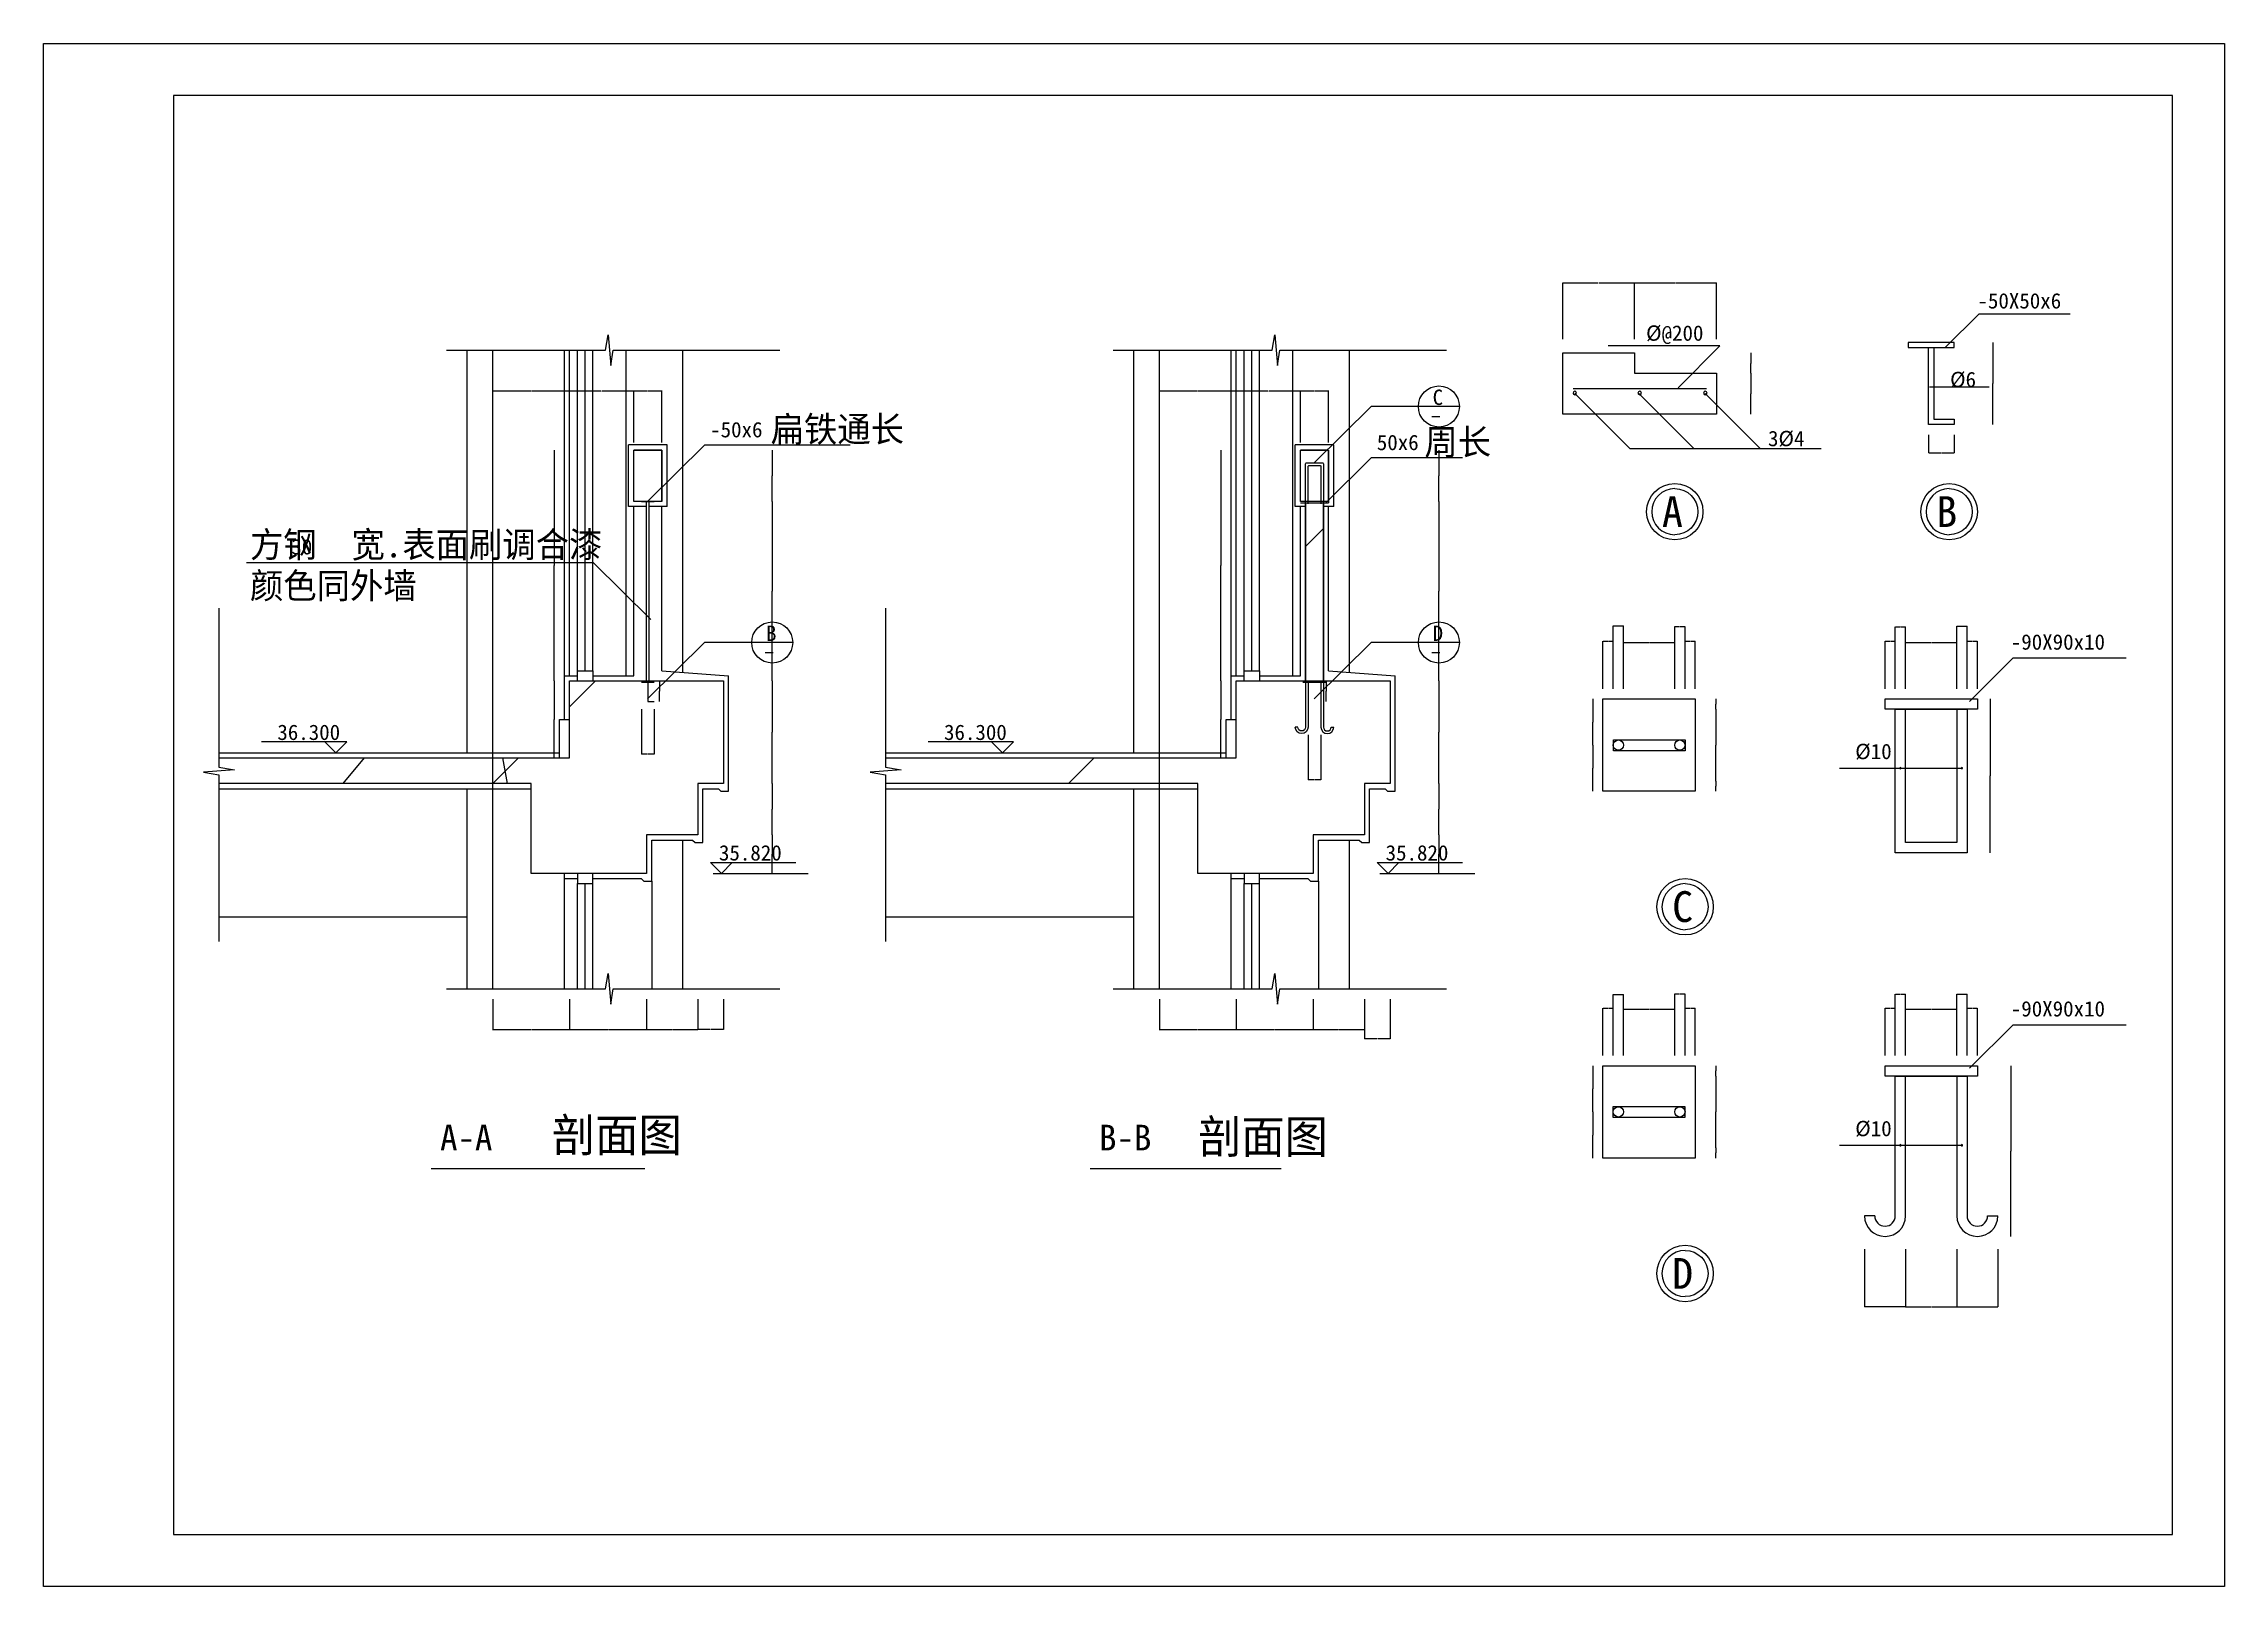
# Model space of a CAD drawing. Header units: metres. Extents: x -274867 to 0, y -9169 to 0.
# Drawn here: x -269064 to -260559, y -7769 to -1755 of the extents above; entities that cross this region are included whole.
import ezdxf

# ---------------------------------------------------------------- set-up
doc = ezdxf.new("R2010")
doc.units = ezdxf.units.M
for name, color, linetype in [('1', 1, 'Continuous'), ('DIM', 3, 'Continuous'), ('MC', 4, 'Continuous'), ('PUB_TITLE', 4, 'Continuous'), ('WALL', 7, 'Continuous')]:
    doc.layers.add(name, color=color, linetype=linetype)
doc.dimstyles.get("Standard").update_dxf_attribs({"dimtxt": 2.5, "dimasz": 2.5, "dimexe": 1.25, "dimexo": 0.625, "dimtad": 1, "dimcen": 2.5, "dimazin": 3, "dimtfac": 1, "dimtmove": 0, "dimatfit": 3})

# ---------------------------------------------------------------- blocks, each defined once
blk = doc.blocks.new('BG1')
at = {"layer": 'DIM', "linetype": 'CONTINUOUS'}
for p, q in [((-212.13, 212.13), (1450, 212.13)), ((0, 0), (-212.13, 212.13)), ((0, 0), (212.13, 212.13))]:
    blk.add_line(p, q, dxfattribs=at)
blk = doc.blocks.new('*D25')
for p, q in [((-266222.73, -4639.22), (-266222.73, -4739.22)), ((-266222.98, -4739.22), (-266223.23, -4739.22)), ((-266222.73, -4839.22), (-266222.73, -4739.22)), ((-266222.73, -4739.22), (-266222.73, -4739.22)), ((-266222.48, -4739.22), (-266222.23, -4739.22))]:
    blk.add_line(p, q)
at = {"layer": 'Defpoints'}
for p in [(-266222.73, -4639.22), (-266222.73, -4739.22), (-266222.73, -4839.22)]:
    blk.add_point(p, dxfattribs=at)
at = {"layer": 'DIM', "insert": (-266222.73, -4738.095), "char_height": 1, "attachment_point": 5}
blk.add_mtext('0', dxfattribs=at)
blk = doc.blocks.new('*D26')
for p, q in [((-266222.73, -4839.22), (-266222.73, -4914.22)), ((-266222.98, -4914.22), (-266223.23, -4914.22)), ((-266222.73, -4989.22), (-266222.73, -4914.22)), ((-266222.73, -4914.22), (-266222.73, -4914.22)), ((-266222.48, -4914.22), (-266222.23, -4914.22))]:
    blk.add_line(p, q)
at = {"layer": 'Defpoints'}
for p in [(-266222.73, -4839.22), (-266222.73, -4914.22), (-266222.73, -4989.22)]:
    blk.add_point(p, dxfattribs=at)
at = {"layer": 'DIM', "insert": (-266222.73, -4913.095), "char_height": 1, "attachment_point": 5}
blk.add_mtext('0', dxfattribs=at)
blk = doc.blocks.new('*D27')
for p, q in [((-266512.73, -5479.22), (-266512.73, -5597.65)), ((-266412.73, -5479.22), (-266412.73, -5597.65)), ((-266464.23, -5597.65), (-266512.98, -5597.65)), ((-266412.48, -5597.65), (-266461.23, -5597.65))]:
    blk.add_line(p, q)
at = {"layer": 'Defpoints'}
for p in [(-266512.73, -5479.22), (-266412.73, -5479.22), (-266412.73, -5597.65)]:
    blk.add_point(p, dxfattribs=at)
at = {"layer": 'DIM', "insert": (-266462.73, -5597.65), "char_height": 1, "attachment_point": 5}
blk.add_mtext('100', dxfattribs=at)
blk = doc.blocks.new('*D28')
for p, q in [((-266712.73, -5479.22), (-266712.73, -5599.22)), ((-266512.73, -5479.22), (-266512.73, -5599.22)), ((-266614.23, -5599.22), (-266712.98, -5599.22)), ((-266512.48, -5599.22), (-266611.23, -5599.22))]:
    blk.add_line(p, q)
at = {"layer": 'Defpoints'}
for p in [(-266712.73, -5479.22), (-266512.73, -5479.22), (-266512.73, -5599.22)]:
    blk.add_point(p, dxfattribs=at)
at = {"layer": 'DIM', "insert": (-266612.73, -5599.22), "char_height": 1, "attachment_point": 5}
blk.add_mtext('200', dxfattribs=at)
blk = doc.blocks.new('*D29')
for p, q in [((-267012.73, -5479.22), (-267012.73, -5599.22)), ((-266712.73, -5479.22), (-266712.73, -5599.22)), ((-266864.23, -5599.22), (-267012.98, -5599.22)), ((-266712.48, -5599.22), (-266861.23, -5599.22))]:
    blk.add_line(p, q)
at = {"layer": 'Defpoints'}
for p in [(-267012.73, -5479.22), (-266712.73, -5479.22), (-266712.73, -5599.22)]:
    blk.add_point(p, dxfattribs=at)
at = {"layer": 'DIM', "insert": (-266862.73, -5599.22), "char_height": 1, "attachment_point": 5}
blk.add_mtext('300', dxfattribs=at)
blk = doc.blocks.new('*D30')
for p, q in [((-267312.73, -5479.22), (-267312.73, -5599.22)), ((-267012.73, -5479.22), (-267012.73, -5599.22)), ((-267164.23, -5599.22), (-267312.98, -5599.22)), ((-267012.48, -5599.22), (-267161.23, -5599.22))]:
    blk.add_line(p, q)
at = {"layer": 'Defpoints'}
for p in [(-267312.73, -5479.22), (-267012.73, -5479.22), (-267012.73, -5599.22)]:
    blk.add_point(p, dxfattribs=at)
at = {"layer": 'DIM', "insert": (-267162.73, -5599.22), "char_height": 1, "attachment_point": 5}
blk.add_mtext('300', dxfattribs=at)
blk = doc.blocks.new('*D31')
for p, q in [((-266222.73, -4239.22), (-266222.73, -4439.22)), ((-266222.98, -4439.22), (-266223.23, -4439.22)), ((-266222.73, -4639.22), (-266222.73, -4439.22)), ((-266222.73, -4439.22), (-266222.73, -4439.22)), ((-266222.48, -4439.22), (-266222.23, -4439.22))]:
    blk.add_line(p, q)
at = {"layer": 'Defpoints'}
for p in [(-266222.73, -4239.22), (-266222.73, -4439.22), (-266222.73, -4639.22)]:
    blk.add_point(p, dxfattribs=at)
at = {"layer": 'DIM', "insert": (-266222.73, -4438.095), "char_height": 1, "attachment_point": 5}
blk.add_mtext('0', dxfattribs=at)
blk = doc.blocks.new('*D32')
for p, q in [((-266222.73, -3539.22), (-266222.73, -3889.22)), ((-266222.98, -3889.22), (-266223.23, -3889.22)), ((-266222.73, -4239.22), (-266222.73, -3889.22)), ((-266222.73, -3889.22), (-266222.73, -3889.22)), ((-266222.48, -3889.22), (-266222.23, -3889.22))]:
    blk.add_line(p, q)
at = {"layer": 'Defpoints'}
for p in [(-266222.73, -3539.22), (-266222.73, -3889.22), (-266222.73, -4239.22)]:
    blk.add_point(p, dxfattribs=at)
at = {"layer": 'DIM', "insert": (-266222.73, -3888.095), "char_height": 1, "attachment_point": 5}
blk.add_mtext('0', dxfattribs=at)
blk = doc.blocks.new('*D33')
for p, q in [((-266222.73, -3339.22), (-266222.73, -3439.22)), ((-266222.98, -3439.22), (-266223.23, -3439.22)), ((-266222.73, -3539.22), (-266222.73, -3439.22)), ((-266222.73, -3439.22), (-266222.73, -3439.22)), ((-266222.48, -3439.22), (-266222.23, -3439.22))]:
    blk.add_line(p, q)
at = {"layer": 'Defpoints'}
for p in [(-266222.73, -3339.22), (-266222.73, -3439.22), (-266222.73, -3539.22)]:
    blk.add_point(p, dxfattribs=at)
at = {"layer": 'DIM', "insert": (-266222.73, -3438.095), "char_height": 1, "attachment_point": 5}
blk.add_mtext('0', dxfattribs=at)
blk = doc.blocks.new('*D34')
for p, q in [((-266709.23, -3109.22), (-266762.98, -3109.22)), ((-266762.73, -3309.22), (-266762.73, -3109.22)), ((-266652.48, -3109.22), (-266706.23, -3109.22)), ((-266652.73, -3309.22), (-266652.73, -3109.22))]:
    blk.add_line(p, q)
at = {"layer": 'Defpoints'}
for p in [(-266652.73, -3109.22), (-266762.73, -3309.22), (-266652.73, -3309.22)]:
    blk.add_point(p, dxfattribs=at)
at = {"layer": 'DIM', "insert": (-266707.73, -3109.22), "char_height": 1, "attachment_point": 5}
blk.add_mtext('110', dxfattribs=at)
blk = doc.blocks.new('*D35')
for p, q in [((-266662.73, -4239.22), (-266662.73, -4279.04)), ((-266662.98, -4279.04), (-266663.23, -4279.04)), ((-266662.73, -4319.22), (-266662.73, -4279.04)), ((-266662.73, -4279.04), (-266662.73, -4279.04)), ((-266662.48, -4279.04), (-266662.23, -4279.04))]:
    blk.add_line(p, q)
at = {"layer": 'Defpoints'}
for p in [(-266662.73, -4239.22), (-266662.73, -4279.04), (-266662.73, -4319.22)]:
    blk.add_point(p, dxfattribs=at)
at = {"layer": 'DIM', "insert": (-266662.73, -4277.915), "char_height": 1, "attachment_point": 5}
blk.add_mtext('0', dxfattribs=at)
blk = doc.blocks.new('*D36')
for p, q in [((-266732.73, -4349.22), (-266732.73, -4524.22)), ((-266682.73, -4349.22), (-266682.73, -4524.22)), ((-266708.73, -4524.22), (-266732.98, -4524.22)), ((-266682.48, -4524.22), (-266706.73, -4524.22))]:
    blk.add_line(p, q)
at = {"layer": 'Defpoints'}
for p in [(-266732.73, -4349.22), (-266682.73, -4349.22), (-266682.73, -4524.22)]:
    blk.add_point(p, dxfattribs=at)
at = {"layer": 'DIM', "insert": (-266707.73, -4524.22), "char_height": 1, "attachment_point": 5}
blk.add_mtext('50', dxfattribs=at)
blk = doc.blocks.new('*D37')
for p, q in [((-267072.73, -4239.22), (-267072.73, -4389.22)), ((-267072.98, -4389.22), (-267073.23, -4389.22)), ((-267072.73, -4539.22), (-267072.73, -4389.22)), ((-267072.73, -4389.22), (-267072.73, -4389.22)), ((-267072.48, -4389.22), (-267072.23, -4389.22))]:
    blk.add_line(p, q)
at = {"layer": 'Defpoints'}
for p in [(-267072.73, -4239.22), (-267072.73, -4389.22), (-267072.73, -4539.22)]:
    blk.add_point(p, dxfattribs=at)
at = {"layer": 'DIM', "insert": (-267072.73, -4388.095), "char_height": 1, "attachment_point": 5}
blk.add_mtext('0', dxfattribs=at)
blk = doc.blocks.new('*D38')
for p, q in [((-267072.73, -3339.22), (-267072.73, -3789.22)), ((-267072.98, -3789.22), (-267073.23, -3789.22)), ((-267072.73, -4239.22), (-267072.73, -3789.22)), ((-267072.73, -3789.22), (-267072.73, -3789.22)), ((-267072.48, -3789.22), (-267072.23, -3789.22))]:
    blk.add_line(p, q)
at = {"layer": 'Defpoints'}
for p in [(-267072.73, -3339.22), (-267072.73, -3789.22), (-267072.73, -4239.22)]:
    blk.add_point(p, dxfattribs=at)
at = {"layer": 'DIM', "insert": (-267072.73, -3788.095), "char_height": 1, "attachment_point": 5}
blk.add_mtext('0', dxfattribs=at)
blk = doc.blocks.new('*D39')
for p, q in [((-266889.23, -3109.22), (-267012.98, -3109.22)), ((-267012.73, -3309.22), (-267012.73, -3109.22)), ((-266762.48, -3109.22), (-266886.23, -3109.22)), ((-266762.73, -3309.22), (-266762.73, -3109.22))]:
    blk.add_line(p, q)
at = {"layer": 'Defpoints'}
for p in [(-266762.73, -3109.22), (-267012.73, -3309.22), (-266762.73, -3309.22)]:
    blk.add_point(p, dxfattribs=at)
at = {"layer": 'DIM', "insert": (-266887.73, -3109.22), "char_height": 1, "attachment_point": 5}
blk.add_mtext('250', dxfattribs=at)
blk = doc.blocks.new('*D40')
for p, q in [((-267164.23, -3109.22), (-267312.98, -3109.22)), ((-267312.73, -3309.22), (-267312.73, -3109.22)), ((-267012.48, -3109.22), (-267161.23, -3109.22)), ((-267012.73, -3309.22), (-267012.73, -3109.22))]:
    blk.add_line(p, q)
at = {"layer": 'Defpoints'}
for p in [(-267012.73, -3109.22), (-267312.73, -3309.22), (-267012.73, -3309.22)]:
    blk.add_point(p, dxfattribs=at)
at = {"layer": 'DIM', "insert": (-267162.73, -3109.22), "char_height": 1, "attachment_point": 5}
blk.add_mtext('300', dxfattribs=at)
blk = doc.blocks.new('*D41')
for p, q in [((-263622.73, -4239.22), (-263622.73, -4439.22)), ((-263622.98, -4439.22), (-263623.23, -4439.22)), ((-263622.73, -4639.22), (-263622.73, -4439.22)), ((-263622.73, -4439.22), (-263622.73, -4439.22)), ((-263622.48, -4439.22), (-263622.23, -4439.22))]:
    blk.add_line(p, q)
at = {"layer": 'Defpoints'}
for p in [(-263622.73, -4239.22), (-263622.73, -4439.22), (-263622.73, -4639.22)]:
    blk.add_point(p, dxfattribs=at)
at = {"layer": 'DIM', "insert": (-263622.73, -4438.095), "char_height": 1, "attachment_point": 5}
blk.add_mtext('0', dxfattribs=at)
blk = doc.blocks.new('*D42')
for p, q in [((-264412.73, -5479.22), (-264412.73, -5599.22)), ((-264112.73, -5479.22), (-264112.73, -5599.22)), ((-264264.23, -5599.22), (-264412.98, -5599.22)), ((-264112.48, -5599.22), (-264261.23, -5599.22))]:
    blk.add_line(p, q)
at = {"layer": 'Defpoints'}
for p in [(-264412.73, -5479.22), (-264112.73, -5479.22), (-264112.73, -5599.22)]:
    blk.add_point(p, dxfattribs=at)
at = {"layer": 'DIM', "insert": (-264262.73, -5599.22), "char_height": 1, "attachment_point": 5}
blk.add_mtext('300', dxfattribs=at)
blk = doc.blocks.new('*D43')
for p, q in [((-264712.73, -5479.22), (-264712.73, -5599.22)), ((-264412.73, -5479.22), (-264412.73, -5599.22)), ((-264564.23, -5599.22), (-264712.98, -5599.22)), ((-264412.48, -5599.22), (-264561.23, -5599.22))]:
    blk.add_line(p, q)
at = {"layer": 'Defpoints'}
for p in [(-264712.73, -5479.22), (-264412.73, -5479.22), (-264412.73, -5599.22)]:
    blk.add_point(p, dxfattribs=at)
at = {"layer": 'DIM', "insert": (-264562.73, -5599.22), "char_height": 1, "attachment_point": 5}
blk.add_mtext('300', dxfattribs=at)
blk = doc.blocks.new('*D44')
for p, q in [((-263622.73, -4639.22), (-263622.73, -4739.22)), ((-263622.98, -4739.22), (-263623.23, -4739.22)), ((-263622.73, -4839.22), (-263622.73, -4739.22)), ((-263622.73, -4739.22), (-263622.73, -4739.22)), ((-263622.48, -4739.22), (-263622.23, -4739.22))]:
    blk.add_line(p, q)
at = {"layer": 'Defpoints'}
for p in [(-263622.73, -4639.22), (-263622.73, -4739.22), (-263622.73, -4839.22)]:
    blk.add_point(p, dxfattribs=at)
at = {"layer": 'DIM', "insert": (-263622.73, -4738.095), "char_height": 1, "attachment_point": 5}
blk.add_mtext('0', dxfattribs=at)
blk = doc.blocks.new('*D45')
for p, q in [((-263622.73, -4839.22), (-263622.73, -4914.22)), ((-263622.98, -4914.22), (-263623.23, -4914.22)), ((-263622.73, -4989.22), (-263622.73, -4914.22)), ((-263622.73, -4914.22), (-263622.73, -4914.22)), ((-263622.48, -4914.22), (-263622.23, -4914.22))]:
    blk.add_line(p, q)
at = {"layer": 'Defpoints'}
for p in [(-263622.73, -4839.22), (-263622.73, -4914.22), (-263622.73, -4989.22)]:
    blk.add_point(p, dxfattribs=at)
at = {"layer": 'DIM', "insert": (-263622.73, -4913.095), "char_height": 1, "attachment_point": 5}
blk.add_mtext('0', dxfattribs=at)
blk = doc.blocks.new('*D46')
for p, q in [((-264112.73, -5479.22), (-264112.73, -5599.22)), ((-263912.73, -5479.22), (-263912.73, -5599.22)), ((-264014.23, -5599.22), (-264112.98, -5599.22)), ((-263912.48, -5599.22), (-264011.23, -5599.22))]:
    blk.add_line(p, q)
at = {"layer": 'Defpoints'}
for p in [(-264112.73, -5479.22), (-263912.73, -5479.22), (-263912.73, -5599.22)]:
    blk.add_point(p, dxfattribs=at)
at = {"layer": 'DIM', "insert": (-264012.73, -5599.22), "char_height": 1, "attachment_point": 5}
blk.add_mtext('200', dxfattribs=at)
blk = doc.blocks.new('*D47')
for p, q in [((-263912.73, -5479.22), (-263912.73, -5634.58)), ((-263812.73, -5479.22), (-263812.73, -5634.58)), ((-263864.23, -5634.58), (-263912.98, -5634.58)), ((-263812.48, -5634.58), (-263861.23, -5634.58))]:
    blk.add_line(p, q)
at = {"layer": 'Defpoints'}
for p in [(-263912.73, -5479.22), (-263812.73, -5479.22), (-263812.73, -5634.58)]:
    blk.add_point(p, dxfattribs=at)
at = {"layer": 'DIM', "insert": (-263862.73, -5634.58), "char_height": 1, "attachment_point": 5}
blk.add_mtext('100', dxfattribs=at)
blk = doc.blocks.new('*D48')
for p, q in [((-264109.23, -3109.22), (-264162.98, -3109.22)), ((-264162.73, -3309.22), (-264162.73, -3109.22)), ((-264052.48, -3109.22), (-264106.23, -3109.22)), ((-264052.73, -3309.22), (-264052.73, -3109.22))]:
    blk.add_line(p, q)
at = {"layer": 'Defpoints'}
for p in [(-264052.73, -3109.22), (-264162.73, -3309.22), (-264052.73, -3309.22)]:
    blk.add_point(p, dxfattribs=at)
at = {"layer": 'DIM', "insert": (-264107.73, -3109.22), "char_height": 1, "attachment_point": 5}
blk.add_mtext('110', dxfattribs=at)
blk = doc.blocks.new('*D49')
for p, q in [((-264289.23, -3109.22), (-264412.98, -3109.22)), ((-264412.73, -3309.22), (-264412.73, -3109.22)), ((-264162.48, -3109.22), (-264286.23, -3109.22)), ((-264162.73, -3309.22), (-264162.73, -3109.22))]:
    blk.add_line(p, q)
at = {"layer": 'Defpoints'}
for p in [(-264162.73, -3109.22), (-264412.73, -3309.22), (-264162.73, -3309.22)]:
    blk.add_point(p, dxfattribs=at)
at = {"layer": 'DIM', "insert": (-264287.73, -3109.22), "char_height": 1, "attachment_point": 5}
blk.add_mtext('250', dxfattribs=at)
blk = doc.blocks.new('*D50')
for p, q in [((-264472.73, -4239.22), (-264472.73, -4389.22)), ((-264472.98, -4389.22), (-264473.23, -4389.22)), ((-264472.73, -4539.22), (-264472.73, -4389.22)), ((-264472.73, -4389.22), (-264472.73, -4389.22)), ((-264472.48, -4389.22), (-264472.23, -4389.22))]:
    blk.add_line(p, q)
at = {"layer": 'Defpoints'}
for p in [(-264472.73, -4239.22), (-264472.73, -4389.22), (-264472.73, -4539.22)]:
    blk.add_point(p, dxfattribs=at)
at = {"layer": 'DIM', "insert": (-264472.73, -4388.095), "char_height": 1, "attachment_point": 5}
blk.add_mtext('0', dxfattribs=at)
blk = doc.blocks.new('*D51')
for p, q in [((-264472.73, -3339.22), (-264472.73, -3789.22)), ((-264472.98, -3789.22), (-264473.23, -3789.22)), ((-264472.73, -4239.22), (-264472.73, -3789.22)), ((-264472.73, -3789.22), (-264472.73, -3789.22)), ((-264472.48, -3789.22), (-264472.23, -3789.22))]:
    blk.add_line(p, q)
at = {"layer": 'Defpoints'}
for p in [(-264472.73, -3339.22), (-264472.73, -3789.22), (-264472.73, -4239.22)]:
    blk.add_point(p, dxfattribs=at)
at = {"layer": 'DIM', "insert": (-264472.73, -3788.095), "char_height": 1, "attachment_point": 5}
blk.add_mtext('0', dxfattribs=at)
blk = doc.blocks.new('*D52')
for p, q in [((-264564.23, -3109.22), (-264712.98, -3109.22)), ((-264712.73, -3309.22), (-264712.73, -3109.22)), ((-264412.48, -3109.22), (-264561.23, -3109.22)), ((-264412.73, -3309.22), (-264412.73, -3109.22))]:
    blk.add_line(p, q)
at = {"layer": 'Defpoints'}
for p in [(-264412.73, -3109.22), (-264712.73, -3309.22), (-264412.73, -3309.22)]:
    blk.add_point(p, dxfattribs=at)
at = {"layer": 'DIM', "insert": (-264562.73, -3109.22), "char_height": 1, "attachment_point": 5}
blk.add_mtext('300', dxfattribs=at)
blk = doc.blocks.new('*D53')
for p, q in [((-263622.73, -3539.22), (-263622.73, -3889.22)), ((-263622.98, -3889.22), (-263623.23, -3889.22)), ((-263622.73, -4239.22), (-263622.73, -3889.22)), ((-263622.73, -3889.22), (-263622.73, -3889.22)), ((-263622.48, -3889.22), (-263622.23, -3889.22))]:
    blk.add_line(p, q)
at = {"layer": 'Defpoints'}
for p in [(-263622.73, -3539.22), (-263622.73, -3889.22), (-263622.73, -4239.22)]:
    blk.add_point(p, dxfattribs=at)
at = {"layer": 'DIM', "insert": (-263622.73, -3888.095), "char_height": 1, "attachment_point": 5}
blk.add_mtext('0', dxfattribs=at)
blk = doc.blocks.new('*D54')
for p, q in [((-264062.73, -4239.22), (-264062.73, -4279.22)), ((-264062.98, -4279.22), (-264063.23, -4279.22)), ((-264062.73, -4319.22), (-264062.73, -4279.22)), ((-264062.73, -4279.22), (-264062.73, -4279.22)), ((-264062.48, -4279.22), (-264062.23, -4279.22))]:
    blk.add_line(p, q)
at = {"layer": 'Defpoints'}
for p in [(-264062.73, -4239.22), (-264062.73, -4279.22), (-264062.73, -4319.22)]:
    blk.add_point(p, dxfattribs=at)
at = {"layer": 'DIM', "insert": (-264062.73, -4278.095), "char_height": 1, "attachment_point": 5}
blk.add_mtext('0', dxfattribs=at)
blk = doc.blocks.new('*D55')
for p, q in [((-264132.73, -4449.22), (-264132.73, -4624.22)), ((-264082.73, -4449.22), (-264082.73, -4624.22)), ((-264108.73, -4624.22), (-264132.98, -4624.22)), ((-264082.48, -4624.22), (-264106.73, -4624.22))]:
    blk.add_line(p, q)
at = {"layer": 'Defpoints'}
for p in [(-264132.73, -4449.22), (-264082.73, -4449.22), (-264082.73, -4624.22)]:
    blk.add_point(p, dxfattribs=at)
at = {"layer": 'DIM', "insert": (-264107.73, -4624.22), "char_height": 1, "attachment_point": 5}
blk.add_mtext('50', dxfattribs=at)
blk = doc.blocks.new('*D56')
for p, q in [((-263622.73, -3339.22), (-263622.73, -3439.22)), ((-263622.98, -3439.22), (-263623.23, -3439.22)), ((-263622.73, -3539.22), (-263622.73, -3439.22)), ((-263622.73, -3439.22), (-263622.73, -3439.22)), ((-263622.48, -3439.22), (-263622.23, -3439.22))]:
    blk.add_line(p, q)
at = {"layer": 'Defpoints'}
for p in [(-263622.73, -3339.22), (-263622.73, -3439.22), (-263622.73, -3539.22)]:
    blk.add_point(p, dxfattribs=at)
at = {"layer": 'DIM', "insert": (-263622.73, -3438.095), "char_height": 1, "attachment_point": 5}
blk.add_mtext('0', dxfattribs=at)
blk = doc.blocks.new('*D57')
for p, q in [((-263139.56, -2907.13), (-263139.56, -2687.13)), ((-263139.31, -2687.13), (-263001.06, -2687.13)), ((-262998.06, -2687.13), (-262859.81, -2687.13)), ((-262859.56, -2907.13), (-262859.56, -2687.13))]:
    blk.add_line(p, q)
at = {"layer": 'Defpoints'}
for p in [(-263139.56, -2687.13), (-263139.56, -2907.13), (-262859.56, -2907.13)]:
    blk.add_point(p, dxfattribs=at)
at = {"layer": 'DIM', "insert": (-262999.56, -2687.13), "char_height": 1, "attachment_point": 5}
blk.add_mtext('140', dxfattribs=at)
blk = doc.blocks.new('*D58')
for p, q in [((-262859.56, -2907.13), (-262859.56, -2687.13)), ((-262859.31, -2687.13), (-262701.06, -2687.13)), ((-262698.06, -2687.13), (-262539.81, -2687.13)), ((-262539.56, -2907.13), (-262539.56, -2687.13))]:
    blk.add_line(p, q)
at = {"layer": 'Defpoints'}
for p in [(-262859.56, -2687.13), (-262859.56, -2907.13), (-262539.56, -2907.13)]:
    blk.add_point(p, dxfattribs=at)
at = {"layer": 'DIM', "insert": (-262699.56, -2687.13), "char_height": 1, "attachment_point": 5}
blk.add_mtext('160', dxfattribs=at)
blk = doc.blocks.new('*D59')
for p, q in [((-262406.43, -2959.51), (-262406.43, -3001)), ((-262406.68, -3001), (-262406.93, -3001)), ((-262406.43, -3039.51), (-262406.43, -3001)), ((-262406.43, -3001), (-262406.43, -3001)), ((-262406.18, -3001), (-262405.93, -3001))]:
    blk.add_line(p, q)
at = {"layer": 'Defpoints'}
for p in [(-262406.43, -2959.51), (-262406.43, -3001), (-262406.43, -3039.51)]:
    blk.add_point(p, dxfattribs=at)
at = {"layer": 'DIM', "insert": (-262406.43, -2999.875), "char_height": 1, "attachment_point": 5}
blk.add_mtext('40', dxfattribs=at)
blk = doc.blocks.new('*D60')
for p, q in [((-262406.43, -3039.51), (-262406.43, -3120.34)), ((-262406.68, -3120.34), (-262406.93, -3120.34)), ((-262406.43, -3199.51), (-262406.43, -3120.34)), ((-262406.43, -3120.34), (-262406.43, -3120.34)), ((-262406.18, -3120.34), (-262405.93, -3120.34))]:
    blk.add_line(p, q)
at = {"layer": 'Defpoints'}
for p in [(-262406.43, -3039.51), (-262406.43, -3120.34), (-262406.43, -3199.51)]:
    blk.add_point(p, dxfattribs=at)
at = {"layer": 'DIM', "insert": (-262406.43, -3119.215), "char_height": 1, "attachment_point": 5}
blk.add_mtext('80', dxfattribs=at)
blk = doc.blocks.new('*D61')
for p, q in [((-261712.73, -3279.22), (-261712.73, -3349.22)), ((-261612.73, -3279.22), (-261612.73, -3349.22)), ((-261712.48, -3349.22), (-261663.73, -3349.22)), ((-261661.73, -3349.22), (-261612.98, -3349.22))]:
    blk.add_line(p, q)
at = {"layer": 'Defpoints'}
for p in [(-261712.73, -3279.22), (-261612.73, -3279.22), (-261712.73, -3349.22)]:
    blk.add_point(p, dxfattribs=at)
at = {"layer": 'DIM', "insert": (-261662.73, -3349.22), "char_height": 1, "attachment_point": 5}
blk.add_mtext('25', dxfattribs=at)
blk = doc.blocks.new('*D62')
for p, q in [((-261462.73, -2919.22), (-261462.73, -3079.22)), ((-261462.98, -3079.22), (-261463.23, -3079.22)), ((-261462.73, -3239.22), (-261462.73, -3079.22)), ((-261462.73, -3079.22), (-261462.73, -3079.22)), ((-261462.48, -3079.22), (-261462.23, -3079.22))]:
    blk.add_line(p, q)
at = {"layer": 'Defpoints'}
for p in [(-261462.73, -2919.22), (-261462.73, -3079.22), (-261462.73, -3239.22)]:
    blk.add_point(p, dxfattribs=at)
at = {"layer": 'DIM', "insert": (-261462.73, -3078.095), "char_height": 1, "attachment_point": 5}
blk.add_mtext('80', dxfattribs=at)
blk = doc.blocks.new('*D63')
for p, q in [((-262982.73, -4269.22), (-262982.73, -4084.22)), ((-262982.48, -4084.22), (-262963.73, -4084.22)), ((-262961.73, -4084.22), (-262942.98, -4084.22)), ((-262942.73, -4269.22), (-262942.73, -4084.22))]:
    blk.add_line(p, q)
at = {"layer": 'Defpoints'}
for p in [(-262982.73, -4084.22), (-262982.73, -4269.22), (-262942.73, -4269.22)]:
    blk.add_point(p, dxfattribs=at)
at = {"layer": 'DIM', "insert": (-262962.73, -4084.22), "char_height": 1, "attachment_point": 5}
blk.add_mtext('10', dxfattribs=at)
blk = doc.blocks.new('*D64')
for p, q in [((-262942.73, -4269.22), (-262942.73, -4024.8)), ((-262942.48, -4024.8), (-262923.73, -4024.8)), ((-262921.73, -4024.8), (-262902.98, -4024.8)), ((-262902.73, -4269.22), (-262902.73, -4024.8))]:
    blk.add_line(p, q)
at = {"layer": 'Defpoints'}
for p in [(-262942.73, -4024.8), (-262942.73, -4269.22), (-262902.73, -4269.22)]:
    blk.add_point(p, dxfattribs=at)
at = {"layer": 'DIM', "insert": (-262922.73, -4024.8), "char_height": 1, "attachment_point": 5}
blk.add_mtext('10', dxfattribs=at)
blk = doc.blocks.new('*D65')
for p, q in [((-262902.73, -4269.22), (-262902.73, -4089.22)), ((-262902.48, -4089.22), (-262803.73, -4089.22)), ((-262801.73, -4089.22), (-262702.98, -4089.22)), ((-262702.73, -4269.22), (-262702.73, -4089.22))]:
    blk.add_line(p, q)
at = {"layer": 'Defpoints'}
for p in [(-262902.73, -4089.22), (-262902.73, -4269.22), (-262702.73, -4269.22)]:
    blk.add_point(p, dxfattribs=at)
at = {"layer": 'DIM', "insert": (-262802.73, -4089.22), "char_height": 1, "attachment_point": 5}
blk.add_mtext('50', dxfattribs=at)
blk = doc.blocks.new('*D66')
for p, q in [((-262702.73, -4269.22), (-262702.73, -4026.69)), ((-262702.48, -4026.69), (-262683.73, -4026.69)), ((-262681.73, -4026.69), (-262662.98, -4026.69)), ((-262662.73, -4269.22), (-262662.73, -4026.69))]:
    blk.add_line(p, q)
at = {"layer": 'Defpoints'}
for p in [(-262702.73, -4026.69), (-262702.73, -4269.22), (-262662.73, -4269.22)]:
    blk.add_point(p, dxfattribs=at)
at = {"layer": 'DIM', "insert": (-262682.73, -4026.69), "char_height": 1, "attachment_point": 5}
blk.add_mtext('10', dxfattribs=at)
blk = doc.blocks.new('*D67')
for p, q in [((-262662.73, -4269.22), (-262662.73, -4084.22)), ((-262662.48, -4084.22), (-262643.73, -4084.22)), ((-262641.73, -4084.22), (-262622.98, -4084.22)), ((-262622.73, -4269.22), (-262622.73, -4084.22))]:
    blk.add_line(p, q)
at = {"layer": 'Defpoints'}
for p in [(-262662.73, -4084.22), (-262662.73, -4269.22), (-262622.73, -4269.22)]:
    blk.add_point(p, dxfattribs=at)
at = {"layer": 'DIM', "insert": (-262642.73, -4084.22), "char_height": 1, "attachment_point": 5}
blk.add_mtext('10', dxfattribs=at)
blk = doc.blocks.new('*D68')
for p, q in [((-262542.98, -4649.22), (-262543.23, -4649.22)), ((-262542.73, -4629.22), (-262542.73, -4649.22)), ((-262542.73, -4669.22), (-262542.73, -4649.22)), ((-262542.73, -4649.22), (-262542.73, -4649.22)), ((-262542.48, -4649.22), (-262542.23, -4649.22))]:
    blk.add_line(p, q)
at = {"layer": 'Defpoints'}
for p in [(-262542.73, -4629.22), (-262542.73, -4649.22), (-262542.73, -4669.22)]:
    blk.add_point(p, dxfattribs=at)
at = {"layer": 'DIM', "insert": (-262542.73, -4648.095), "char_height": 1, "attachment_point": 5}
blk.add_mtext('10', dxfattribs=at)
blk = doc.blocks.new('*D69')
for p, q in [((-262542.73, -4349.22), (-262542.73, -4489.22)), ((-262542.98, -4489.22), (-262543.23, -4489.22)), ((-262542.73, -4629.22), (-262542.73, -4489.22)), ((-262542.73, -4489.22), (-262542.73, -4489.22)), ((-262542.48, -4489.22), (-262542.23, -4489.22))]:
    blk.add_line(p, q)
at = {"layer": 'Defpoints'}
for p in [(-262542.73, -4349.22), (-262542.73, -4489.22), (-262542.73, -4629.22)]:
    blk.add_point(p, dxfattribs=at)
at = {"layer": 'DIM', "insert": (-262542.73, -4488.095), "char_height": 1, "attachment_point": 5}
blk.add_mtext('70', dxfattribs=at)
blk = doc.blocks.new('*D70')
for p, q in [((-262542.98, -4329.22), (-262543.23, -4329.22)), ((-262542.73, -4309.22), (-262542.73, -4329.22)), ((-262542.73, -4349.22), (-262542.73, -4329.22)), ((-262542.73, -4329.22), (-262542.73, -4329.22)), ((-262542.48, -4329.22), (-262542.23, -4329.22))]:
    blk.add_line(p, q)
at = {"layer": 'Defpoints'}
for p in [(-262542.73, -4309.22), (-262542.73, -4329.22), (-262542.73, -4349.22)]:
    blk.add_point(p, dxfattribs=at)
at = {"layer": 'DIM', "insert": (-262542.73, -4328.095), "char_height": 1, "attachment_point": 5}
blk.add_mtext('10', dxfattribs=at)
blk = doc.blocks.new('*D71')
for p, q in [((-263022.73, -4489.22), (-263022.73, -4579.22)), ((-263022.98, -4579.22), (-263023.23, -4579.22)), ((-263022.73, -4669.22), (-263022.73, -4579.22)), ((-263022.73, -4579.22), (-263022.73, -4579.22)), ((-263022.48, -4579.22), (-263022.23, -4579.22))]:
    blk.add_line(p, q)
at = {"layer": 'Defpoints'}
for p in [(-263022.73, -4489.22), (-263022.73, -4579.22), (-263022.73, -4669.22)]:
    blk.add_point(p, dxfattribs=at)
at = {"layer": 'DIM', "insert": (-263022.73, -4578.095), "char_height": 1, "attachment_point": 5}
blk.add_mtext('45', dxfattribs=at)
blk = doc.blocks.new('*D72')
for p, q in [((-263022.73, -4309.22), (-263022.73, -4399.22)), ((-263022.98, -4399.22), (-263023.23, -4399.22)), ((-263022.73, -4489.22), (-263022.73, -4399.22)), ((-263022.73, -4399.22), (-263022.73, -4399.22)), ((-263022.48, -4399.22), (-263022.23, -4399.22))]:
    blk.add_line(p, q)
at = {"layer": 'Defpoints'}
for p in [(-263022.73, -4309.22), (-263022.73, -4399.22), (-263022.73, -4489.22)]:
    blk.add_point(p, dxfattribs=at)
at = {"layer": 'DIM', "insert": (-263022.73, -4398.095), "char_height": 1, "attachment_point": 5}
blk.add_mtext('45', dxfattribs=at)
blk = doc.blocks.new('*D73')
for p, q in [((-261562.73, -4269.22), (-261562.73, -4084.22)), ((-261562.48, -4084.22), (-261543.73, -4084.22)), ((-261541.73, -4084.22), (-261522.98, -4084.22)), ((-261522.73, -4269.22), (-261522.73, -4084.22))]:
    blk.add_line(p, q)
at = {"layer": 'Defpoints'}
for p in [(-261562.73, -4084.22), (-261562.73, -4269.22), (-261522.73, -4269.22)]:
    blk.add_point(p, dxfattribs=at)
at = {"layer": 'DIM', "insert": (-261542.73, -4084.22), "char_height": 1, "attachment_point": 5}
blk.add_mtext('10', dxfattribs=at)
blk = doc.blocks.new('*D74')
for p, q in [((-261602.73, -4269.22), (-261602.73, -4025.9)), ((-261602.48, -4025.9), (-261583.73, -4025.9)), ((-261581.73, -4025.9), (-261562.98, -4025.9)), ((-261562.73, -4269.22), (-261562.73, -4025.9))]:
    blk.add_line(p, q)
at = {"layer": 'Defpoints'}
for p in [(-261602.73, -4025.9), (-261602.73, -4269.22), (-261562.73, -4269.22)]:
    blk.add_point(p, dxfattribs=at)
at = {"layer": 'DIM', "insert": (-261582.73, -4025.9), "char_height": 1, "attachment_point": 5}
blk.add_mtext('10', dxfattribs=at)
blk = doc.blocks.new('*D75')
for p, q in [((-261802.73, -4269.22), (-261802.73, -4089.22)), ((-261802.48, -4089.22), (-261703.73, -4089.22)), ((-261701.73, -4089.22), (-261602.98, -4089.22)), ((-261602.73, -4269.22), (-261602.73, -4089.22))]:
    blk.add_line(p, q)
at = {"layer": 'Defpoints'}
for p in [(-261802.73, -4089.22), (-261802.73, -4269.22), (-261602.73, -4269.22)]:
    blk.add_point(p, dxfattribs=at)
at = {"layer": 'DIM', "insert": (-261702.73, -4089.22), "char_height": 1, "attachment_point": 5}
blk.add_mtext('50', dxfattribs=at)
blk = doc.blocks.new('*D76')
for p, q in [((-261842.73, -4269.22), (-261842.73, -4027.78)), ((-261842.48, -4027.78), (-261823.73, -4027.78)), ((-261821.73, -4027.78), (-261802.98, -4027.78)), ((-261802.73, -4269.22), (-261802.73, -4027.78))]:
    blk.add_line(p, q)
at = {"layer": 'Defpoints'}
for p in [(-261842.73, -4027.78), (-261842.73, -4269.22), (-261802.73, -4269.22)]:
    blk.add_point(p, dxfattribs=at)
at = {"layer": 'DIM', "insert": (-261822.73, -4027.78), "char_height": 1, "attachment_point": 5}
blk.add_mtext('10', dxfattribs=at)
blk = doc.blocks.new('*D77')
for p, q in [((-261882.73, -4269.22), (-261882.73, -4084.22)), ((-261882.48, -4084.22), (-261863.73, -4084.22)), ((-261861.73, -4084.22), (-261842.98, -4084.22)), ((-261842.73, -4269.22), (-261842.73, -4084.22))]:
    blk.add_line(p, q)
at = {"layer": 'Defpoints'}
for p in [(-261882.73, -4084.22), (-261882.73, -4269.22), (-261842.73, -4269.22)]:
    blk.add_point(p, dxfattribs=at)
at = {"layer": 'DIM', "insert": (-261862.73, -4084.22), "char_height": 1, "attachment_point": 5}
blk.add_mtext('10', dxfattribs=at)
blk = doc.blocks.new('*D78')
for p, q in [((-261472.73, -4309.22), (-261472.73, -4609.22)), ((-261472.98, -4609.22), (-261473.23, -4609.22)), ((-261472.73, -4909.22), (-261472.73, -4609.22)), ((-261472.73, -4609.22), (-261472.73, -4609.22)), ((-261472.48, -4609.22), (-261472.23, -4609.22))]:
    blk.add_line(p, q)
at = {"layer": 'Defpoints'}
for p in [(-261472.73, -4309.22), (-261472.73, -4609.22), (-261472.73, -4909.22)]:
    blk.add_point(p, dxfattribs=at)
at = {"layer": 'MC', "insert": (-261472.73, -4608.095), "char_height": 1, "attachment_point": 5}
blk.add_mtext('150', dxfattribs=at)
blk = doc.blocks.new('*D79')
for p, q in [((-261392.73, -5739.22), (-261392.73, -6071.87)), ((-261392.98, -6071.87), (-261393.23, -6071.87)), ((-261392.73, -6404.52), (-261392.73, -6071.87)), ((-261392.73, -6071.87), (-261392.73, -6071.87)), ((-261392.48, -6071.87), (-261392.23, -6071.87))]:
    blk.add_line(p, q)
at = {"layer": 'Defpoints'}
for p in [(-261392.73, -5739.22), (-261392.73, -6071.87), (-261392.73, -6404.52)]:
    blk.add_point(p, dxfattribs=at)
at = {"layer": 'DIM', "insert": (-261392.73, -6070.745), "char_height": 1, "attachment_point": 5}
blk.add_mtext('150', dxfattribs=at)
blk = doc.blocks.new('*D80')
for p, q in [((-263022.73, -5919.22), (-263022.73, -6009.22)), ((-263022.98, -6009.22), (-263023.23, -6009.22)), ((-263022.73, -6099.22), (-263022.73, -6009.22)), ((-263022.73, -6009.22), (-263022.73, -6009.22)), ((-263022.48, -6009.22), (-263022.23, -6009.22))]:
    blk.add_line(p, q)
at = {"layer": 'Defpoints'}
for p in [(-263022.73, -5919.22), (-263022.73, -6009.22), (-263022.73, -6099.22)]:
    blk.add_point(p, dxfattribs=at)
at = {"layer": 'DIM', "insert": (-263022.73, -6008.095), "char_height": 1, "attachment_point": 5}
blk.add_mtext('45', dxfattribs=at)
blk = doc.blocks.new('*D81')
for p, q in [((-262542.73, -5779.22), (-262542.73, -5919.22)), ((-262542.98, -5919.22), (-262543.23, -5919.22)), ((-262542.73, -6059.22), (-262542.73, -5919.22)), ((-262542.73, -5919.22), (-262542.73, -5919.22)), ((-262542.48, -5919.22), (-262542.23, -5919.22))]:
    blk.add_line(p, q)
at = {"layer": 'Defpoints'}
for p in [(-262542.73, -5779.22), (-262542.73, -5919.22), (-262542.73, -6059.22)]:
    blk.add_point(p, dxfattribs=at)
at = {"layer": 'DIM', "insert": (-262542.73, -5918.095), "char_height": 1, "attachment_point": 5}
blk.add_mtext('70', dxfattribs=at)
blk = doc.blocks.new('*D82')
for p, q in [((-262542.98, -6079.22), (-262543.23, -6079.22)), ((-262542.73, -6059.22), (-262542.73, -6079.22)), ((-262542.73, -6099.22), (-262542.73, -6079.22)), ((-262542.73, -6079.22), (-262542.73, -6079.22)), ((-262542.48, -6079.22), (-262542.23, -6079.22))]:
    blk.add_line(p, q)
at = {"layer": 'Defpoints'}
for p in [(-262542.73, -6059.22), (-262542.73, -6079.22), (-262542.73, -6099.22)]:
    blk.add_point(p, dxfattribs=at)
at = {"layer": 'DIM', "insert": (-262542.73, -6078.095), "char_height": 1, "attachment_point": 5}
blk.add_mtext('10', dxfattribs=at)
blk = doc.blocks.new('*D83')
for p, q in [((-261882.73, -5699.22), (-261882.73, -5514.22)), ((-261882.48, -5514.22), (-261863.73, -5514.22)), ((-261861.73, -5514.22), (-261842.98, -5514.22)), ((-261842.73, -5699.22), (-261842.73, -5514.22))]:
    blk.add_line(p, q)
at = {"layer": 'Defpoints'}
for p in [(-261882.73, -5514.22), (-261882.73, -5699.22), (-261842.73, -5699.22)]:
    blk.add_point(p, dxfattribs=at)
at = {"layer": 'DIM', "insert": (-261862.73, -5514.22), "char_height": 1, "attachment_point": 5}
blk.add_mtext('10', dxfattribs=at)
blk = doc.blocks.new('*D84')
for p, q in [((-261842.73, -5699.22), (-261842.73, -5460.11)), ((-261842.48, -5460.11), (-261823.73, -5460.11)), ((-261821.73, -5460.11), (-261802.98, -5460.11)), ((-261802.73, -5699.22), (-261802.73, -5460.11))]:
    blk.add_line(p, q)
at = {"layer": 'Defpoints'}
for p in [(-261842.73, -5460.11), (-261842.73, -5699.22), (-261802.73, -5699.22)]:
    blk.add_point(p, dxfattribs=at)
at = {"layer": 'DIM', "insert": (-261822.73, -5460.11), "char_height": 1, "attachment_point": 5}
blk.add_mtext('10', dxfattribs=at)
blk = doc.blocks.new('*D85')
for p, q in [((-261802.73, -5699.22), (-261802.73, -5519.22)), ((-261802.48, -5519.22), (-261703.73, -5519.22)), ((-261701.73, -5519.22), (-261602.98, -5519.22)), ((-261602.73, -5699.22), (-261602.73, -5519.22))]:
    blk.add_line(p, q)
at = {"layer": 'Defpoints'}
for p in [(-261802.73, -5519.22), (-261802.73, -5699.22), (-261602.73, -5699.22)]:
    blk.add_point(p, dxfattribs=at)
at = {"layer": 'DIM', "insert": (-261702.73, -5519.22), "char_height": 1, "attachment_point": 5}
blk.add_mtext('50', dxfattribs=at)
blk = doc.blocks.new('*D86')
for p, q in [((-261602.73, -5699.22), (-261602.73, -5460.11)), ((-261602.48, -5460.11), (-261583.73, -5460.11)), ((-261581.73, -5460.11), (-261562.98, -5460.11)), ((-261562.73, -5699.22), (-261562.73, -5460.11))]:
    blk.add_line(p, q)
at = {"layer": 'Defpoints'}
for p in [(-261602.73, -5460.11), (-261602.73, -5699.22), (-261562.73, -5699.22)]:
    blk.add_point(p, dxfattribs=at)
at = {"layer": 'DIM', "insert": (-261582.73, -5460.11), "char_height": 1, "attachment_point": 5}
blk.add_mtext('10', dxfattribs=at)
blk = doc.blocks.new('*D87')
for p, q in [((-261562.73, -5699.22), (-261562.73, -5514.22)), ((-261562.48, -5514.22), (-261543.73, -5514.22)), ((-261541.73, -5514.22), (-261522.98, -5514.22)), ((-261522.73, -5699.22), (-261522.73, -5514.22))]:
    blk.add_line(p, q)
at = {"layer": 'Defpoints'}
for p in [(-261562.73, -5514.22), (-261562.73, -5699.22), (-261522.73, -5699.22)]:
    blk.add_point(p, dxfattribs=at)
at = {"layer": 'DIM', "insert": (-261542.73, -5514.22), "char_height": 1, "attachment_point": 5}
blk.add_mtext('10', dxfattribs=at)
blk = doc.blocks.new('*D88')
for p, q in [((-263022.73, -5739.22), (-263022.73, -5829.22)), ((-263022.98, -5829.22), (-263023.23, -5829.22)), ((-263022.73, -5919.22), (-263022.73, -5829.22)), ((-263022.73, -5829.22), (-263022.73, -5829.22)), ((-263022.48, -5829.22), (-263022.23, -5829.22))]:
    blk.add_line(p, q)
at = {"layer": 'Defpoints'}
for p in [(-263022.73, -5739.22), (-263022.73, -5829.22), (-263022.73, -5919.22)]:
    blk.add_point(p, dxfattribs=at)
at = {"layer": 'DIM', "insert": (-263022.73, -5828.095), "char_height": 1, "attachment_point": 5}
blk.add_mtext('45', dxfattribs=at)
blk = doc.blocks.new('*D89')
for p, q in [((-262542.98, -5759.22), (-262543.23, -5759.22)), ((-262542.73, -5739.22), (-262542.73, -5759.22)), ((-262542.73, -5779.22), (-262542.73, -5759.22)), ((-262542.73, -5759.22), (-262542.73, -5759.22)), ((-262542.48, -5759.22), (-262542.23, -5759.22))]:
    blk.add_line(p, q)
at = {"layer": 'Defpoints'}
for p in [(-262542.73, -5739.22), (-262542.73, -5759.22), (-262542.73, -5779.22)]:
    blk.add_point(p, dxfattribs=at)
at = {"layer": 'DIM', "insert": (-262542.73, -5758.095), "char_height": 1, "attachment_point": 5}
blk.add_mtext('10', dxfattribs=at)
blk = doc.blocks.new('*D90')
for p, q in [((-262662.73, -5699.22), (-262662.73, -5514.22)), ((-262662.48, -5514.22), (-262643.73, -5514.22)), ((-262641.73, -5514.22), (-262622.98, -5514.22)), ((-262622.73, -5699.22), (-262622.73, -5514.22))]:
    blk.add_line(p, q)
at = {"layer": 'Defpoints'}
for p in [(-262662.73, -5514.22), (-262662.73, -5699.22), (-262622.73, -5699.22)]:
    blk.add_point(p, dxfattribs=at)
at = {"layer": 'DIM', "insert": (-262642.73, -5514.22), "char_height": 1, "attachment_point": 5}
blk.add_mtext('10', dxfattribs=at)
blk = doc.blocks.new('*D91')
for p, q in [((-262702.73, -5699.22), (-262702.73, -5458.38)), ((-262702.48, -5458.38), (-262683.73, -5458.38)), ((-262681.73, -5458.38), (-262662.98, -5458.38)), ((-262662.73, -5699.22), (-262662.73, -5458.38))]:
    blk.add_line(p, q)
at = {"layer": 'Defpoints'}
for p in [(-262702.73, -5458.38), (-262702.73, -5699.22), (-262662.73, -5699.22)]:
    blk.add_point(p, dxfattribs=at)
at = {"layer": 'DIM', "insert": (-262682.73, -5458.38), "char_height": 1, "attachment_point": 5}
blk.add_mtext('10', dxfattribs=at)
blk = doc.blocks.new('*D92')
for p, q in [((-262902.73, -5699.22), (-262902.73, -5519.22)), ((-262902.48, -5519.22), (-262803.73, -5519.22)), ((-262801.73, -5519.22), (-262702.98, -5519.22)), ((-262702.73, -5699.22), (-262702.73, -5519.22))]:
    blk.add_line(p, q)
at = {"layer": 'Defpoints'}
for p in [(-262902.73, -5519.22), (-262902.73, -5699.22), (-262702.73, -5699.22)]:
    blk.add_point(p, dxfattribs=at)
at = {"layer": 'DIM', "insert": (-262802.73, -5519.22), "char_height": 1, "attachment_point": 5}
blk.add_mtext('50', dxfattribs=at)
blk = doc.blocks.new('*D93')
for p, q in [((-262942.73, -5699.22), (-262942.73, -5461.02)), ((-262942.48, -5461.02), (-262923.73, -5461.02)), ((-262921.73, -5461.02), (-262902.98, -5461.02)), ((-262902.73, -5699.22), (-262902.73, -5461.02))]:
    blk.add_line(p, q)
at = {"layer": 'Defpoints'}
for p in [(-262942.73, -5461.02), (-262942.73, -5699.22), (-262902.73, -5699.22)]:
    blk.add_point(p, dxfattribs=at)
at = {"layer": 'DIM', "insert": (-262922.73, -5461.02), "char_height": 1, "attachment_point": 5}
blk.add_mtext('10', dxfattribs=at)
blk = doc.blocks.new('*D94')
for p, q in [((-262982.73, -5699.22), (-262982.73, -5514.22)), ((-262982.48, -5514.22), (-262963.73, -5514.22)), ((-262961.73, -5514.22), (-262942.98, -5514.22)), ((-262942.73, -5699.22), (-262942.73, -5514.22))]:
    blk.add_line(p, q)
at = {"layer": 'Defpoints'}
for p in [(-262982.73, -5514.22), (-262982.73, -5699.22), (-262942.73, -5699.22)]:
    blk.add_point(p, dxfattribs=at)
at = {"layer": 'DIM', "insert": (-262962.73, -5514.22), "char_height": 1, "attachment_point": 5}
blk.add_mtext('10', dxfattribs=at)
blk = doc.blocks.new('*D95')
for p, q in [((-261802.73, -6454.52), (-261802.73, -6679.22)), ((-261602.73, -6454.52), (-261602.73, -6679.22)), ((-261802.48, -6679.22), (-261703.73, -6679.22)), ((-261701.73, -6679.22), (-261602.98, -6679.22))]:
    blk.add_line(p, q)
at = {"layer": 'Defpoints'}
for p in [(-261802.73, -6454.52), (-261602.73, -6454.52), (-261802.73, -6679.22)]:
    blk.add_point(p, dxfattribs=at)
at = {"layer": 'DIM', "insert": (-261702.73, -6679.22), "char_height": 1, "attachment_point": 5}
blk.add_mtext('50', dxfattribs=at)
blk = doc.blocks.new('*D96')
for p, q in [((-261602.73, -6454.52), (-261602.73, -6679.22)), ((-261442.73, -6454.52), (-261442.73, -6679.22)), ((-261602.48, -6679.22), (-261523.73, -6679.22)), ((-261521.73, -6679.22), (-261442.98, -6679.22))]:
    blk.add_line(p, q)
at = {"layer": 'Defpoints'}
for p in [(-261602.73, -6454.52), (-261442.73, -6454.52), (-261602.73, -6679.22)]:
    blk.add_point(p, dxfattribs=at)
at = {"layer": 'DIM', "insert": (-261522.73, -6679.22), "char_height": 1, "attachment_point": 5}
blk.add_mtext('40', dxfattribs=at)
blk = doc.blocks.new('*D97')
for p, q in [((-261962.73, -6454.52), (-261962.73, -6679.22)), ((-261802.73, -6454.52), (-261802.73, -6679.22)), ((-261883.73, -6679.22), (-261962.98, -6679.22)), ((-261802.48, -6679.22), (-261881.73, -6679.22))]:
    blk.add_line(p, q)
at = {"layer": 'Defpoints'}
for p in [(-261962.73, -6454.52), (-261802.73, -6454.52), (-261802.73, -6679.22)]:
    blk.add_point(p, dxfattribs=at)
at = {"layer": 'DIM', "insert": (-261882.73, -6679.22), "char_height": 1, "attachment_point": 5}
blk.add_mtext('40', dxfattribs=at)

msp = doc.modelspace()

# ---------------------------------------------------------------- hatches: boundary and pattern name
at = {"layer": 'MC'}
h = msp.add_hatch(dxfattribs=at)
h.set_pattern_fill('ANSI32', scale=100)
h.paths.add_polyline_path([(-261792.73, -2919.22), (-261792.73, -2939.22), (-261647.92, -2939.22), (-261627.65, -2919.22)])
h = msp.add_hatch(dxfattribs=at)
h.set_pattern_fill('AR-CONC', scale=50)
h.paths.add_polyline_path([(-266652.73, -3339.22), (-266762.73, -3339.22), (-266762.73, -3539.22), (-266709.13, -3539.22), (-266652.73, -3483.57)])
h = msp.add_hatch(dxfattribs=at)
h.set_pattern_fill('ANSI31', scale=500)
h.paths.add_polyline_path([(-266762.73, -3539.22), (-266709.13, -3539.22), (-266652.73, -3483.57), (-266652.73, -3339.22), (-266762.73, -3339.22)])
h.paths.add_polyline_path([(-266652.73, -3483.57), (-266709.13, -3539.22), (-266682.73, -3539.22), (-266652.73, -3539.22)])
h = msp.add_hatch(dxfattribs=at)
h.set_pattern_fill('ANSI31', scale=500)
h.paths.add_polyline_path([(-264162.73, -3539.22), (-264109.13, -3539.22), (-264052.73, -3483.57), (-264052.73, -3339.22), (-264162.73, -3339.22)])
h.paths.add_polyline_path([(-264052.73, -3483.57), (-264109.13, -3539.22), (-264052.73, -3539.22)])
h = msp.add_hatch(dxfattribs=at)
h.set_pattern_fill('AR-CONC', scale=50)
h.paths.add_polyline_path([(-264052.73, -3339.22), (-264162.73, -3339.22), (-264162.73, -3539.22), (-264058.45, -3539.22), (-264052.73, -3533.57)])
h = msp.add_hatch(dxfattribs=at)
h.set_pattern_fill('ANSI31', scale=500)
h.paths.add_polyline_path([(-264072.73, -3544.22), (-264142.73, -3544.22), (-264142.73, -3549.22), (-264142.73, -4239.22), (-264072.73, -4239.22)])
h = msp.add_hatch(dxfattribs=at)
h.set_pattern_fill('ANSI31', scale=500)
h.paths.add_polyline_path([(-267312.73, -4639.22), (-267312.73, -4539.22), (-268380.37, -4539.22), (-268380.37, -4575.31), (-268320.37, -4585.31), (-268440.37, -4595.31), (-268380.37, -4605.31), (-268380.37, -4639.22)])
h.paths.add_polyline_path([(-267312.73, -4539.22), (-267312.73, -4639.22), (-267162.73, -4639.22), (-267162.73, -4989.22), (-266712.73, -4989.22), (-266712.73, -4839.22), (-266512.73, -4839.22), (-266512.73, -4639.22), (-266412.73, -4639.22), (-266412.73, -4239.22), (-266638.18, -4239.22), (-266707.54, -4307.66), (-266707.54, -4239.22), (-267012.73, -4239.22), (-267012.73, -4539.22)])
h = msp.add_hatch(dxfattribs=at)
h.set_pattern_fill('AR-CONC', scale=50)
h.paths.add_polyline_path([(-267312.73, -4639.22), (-267312.73, -4539.22), (-268380.37, -4539.22), (-268380.37, -4575.31), (-268320.37, -4585.31), (-268440.37, -4595.31), (-268380.37, -4605.31), (-268380.37, -4639.22)])
h.paths.add_polyline_path([(-267012.73, -4539.22), (-267312.73, -4539.22), (-267312.73, -4639.22), (-267162.73, -4639.22), (-267162.73, -4989.22), (-266712.73, -4989.22), (-266712.73, -4839.22), (-266512.73, -4839.22), (-266512.73, -4639.22), (-266412.73, -4639.22), (-266412.73, -4239.22), (-266638.18, -4239.22), (-266707.54, -4307.66), (-266707.54, -4239.22), (-267012.73, -4239.22)])
h = msp.add_hatch(dxfattribs=at)
h.set_pattern_fill('AR-CONC', scale=50)
h.paths.add_polyline_path([(-264712.73, -4639.22), (-264712.73, -4539.22), (-265780.37, -4539.22), (-265780.37, -4575.31), (-265720.37, -4585.31), (-265840.37, -4595.31), (-265780.37, -4605.31), (-265780.37, -4639.22)])
h.paths.add_polyline_path([(-264412.73, -4539.22), (-264712.73, -4539.22), (-264712.73, -4639.22), (-264562.73, -4639.22), (-264562.73, -4989.22), (-264112.73, -4989.22), (-264112.73, -4839.22), (-263912.73, -4839.22), (-263912.73, -4639.22), (-263812.73, -4639.22), (-263812.73, -4239.22), (-264038.18, -4239.22), (-264107.54, -4307.66), (-264107.54, -4239.22), (-264412.73, -4239.22)])
h = msp.add_hatch(dxfattribs=at)
h.set_pattern_fill('ANSI31', scale=500)
h.paths.add_polyline_path([(-264712.73, -4639.22), (-264712.73, -4539.22), (-265780.37, -4539.22), (-265780.37, -4575.31), (-265720.37, -4585.31), (-265840.37, -4595.31), (-265780.37, -4605.31), (-265780.37, -4639.22)])
h.paths.add_polyline_path([(-264712.73, -4539.22), (-264712.73, -4639.22), (-264562.73, -4639.22), (-264562.73, -4989.22), (-264112.73, -4989.22), (-264112.73, -4839.22), (-263912.73, -4839.22), (-263912.73, -4639.22), (-263812.73, -4639.22), (-263812.73, -4239.22), (-264038.18, -4239.22), (-264107.54, -4307.66), (-264107.54, -4239.22), (-264412.73, -4239.22), (-264412.73, -4539.22)])

# ---------------------------------------------------------------- linework, layer by layer
for p, q in [((-267032.73, -4389.22), (-267032.73, -2949.22)), ((-267012.73, -4219.22), (-267012.73, -2949.22)), ((-266982.73, -4199.22), (-266982.73, -2949.22)), ((-266952.73, -4199.22), (-266952.73, -2949.22)), ((-266922.73, -4199.22), (-266922.73, -2949.22)), ((-266792.73, -4219.22), (-266792.73, -2949.22)), ((-266572.73, -2949.22), (-266572.73, -4205.38)), ((-264432.73, -4389.22), (-264432.73, -2949.22)), ((-264412.73, -4219.22), (-264412.73, -2949.22)), ((-264382.73, -4199.22), (-264382.73, -2949.22)), ((-264352.73, -4199.22), (-264352.73, -2949.22)), ((-264322.73, -4199.22), (-264322.73, -2949.22)), ((-264192.73, -4219.22), (-264192.73, -2949.22)), ((-263972.73, -2949.22), (-263972.73, -4205.38)), ((-266782.73, -3559.22), (-266782.73, -3319.22)), ((-266632.73, -3319.22), (-266782.73, -3319.22)), ((-266632.73, -3559.22), (-266632.73, -3319.22)), ((-264032.73, -3319.22), (-264182.73, -3319.22)), ((-264182.73, -3559.22), (-264182.73, -3319.22)), ((-264032.73, -3559.22), (-264032.73, -3319.22)), ((-266712.73, -3559.22), (-266782.73, -3559.22)), ((-266762.73, -4219.22), (-266762.73, -3559.22)), ((-266712.73, -4239.22), (-266712.73, -3539.22)), ((-266702.73, -4239.22), (-266702.73, -3539.22)), ((-266632.73, -3559.22), (-266702.73, -3559.22)), ((-266652.73, -4199.22), (-266652.73, -3559.22)), ((-264142.73, -3559.22), (-264182.73, -3559.22)), ((-264162.73, -4219.22), (-264162.73, -3559.22)), ((-264032.73, -3559.22), (-264072.73, -3559.22)), ((-264052.73, -4199.22), (-264052.73, -3559.22)), ((-267032.73, -4219.22), (-266982.73, -4219.22)), ((-266922.73, -4219.22), (-266762.73, -4219.22)), ((-266652.73, -4199.22), (-266392.73, -4219.22)), ((-266392.73, -4669.22), (-266392.73, -4219.22)), ((-264432.73, -4219.22), (-264382.73, -4219.22)), ((-264322.73, -4219.22), (-264162.73, -4219.22)), ((-264052.73, -4199.22), (-263792.73, -4219.22)), ((-263792.73, -4669.22), (-263792.73, -4219.22)), ((-268380.37, -4519.22), (-267052.73, -4519.22)), ((-265780.37, -4519.22), (-264452.73, -4519.22)), ((-268380.37, -4659.22), (-267162.73, -4659.22)), ((-266492.73, -4869.22), (-266492.73, -4659.22)), ((-266492.73, -4659.22), (-266432.73, -4659.22)), ((-266432.73, -4659.22), (-266422.73, -4669.22)), ((-266422.73, -4669.22), (-266392.73, -4669.22)), ((-265780.37, -4659.22), (-264562.73, -4659.22)), ((-263892.73, -4869.22), (-263892.73, -4659.22)), ((-263892.73, -4659.22), (-263832.73, -4659.22)), ((-263832.73, -4659.22), (-263822.73, -4669.22)), ((-263822.73, -4669.22), (-263792.73, -4669.22)), ((-266692.73, -5019.22), (-266692.73, -4859.22)), ((-266692.73, -4859.22), (-266533.25, -4859.22)), ((-266572.73, -4859.22), (-266572.73, -5439.22)), ((-266533.25, -4859.22), (-266523.25, -4869.22)), ((-266523.25, -4869.22), (-266492.73, -4869.22)), ((-264092.73, -5019.22), (-264092.73, -4859.22)), ((-264092.73, -4859.22), (-263933.25, -4859.22)), ((-263972.73, -4859.22), (-263972.73, -5439.22)), ((-263933.25, -4859.22), (-263923.25, -4869.22)), ((-263923.25, -4869.22), (-263892.73, -4869.22)), ((-267032.73, -5439.22), (-267032.73, -4989.22)), ((-267032.73, -5009.22), (-266982.73, -5009.22)), ((-266922.73, -5009.22), (-266733.25, -5009.22)), ((-266922.73, -5009.22), (-266853.25, -5009.22)), ((-266733.25, -5009.22), (-266723.25, -5019.22)), ((-264432.73, -5439.22), (-264432.73, -4989.22)), ((-264432.73, -5009.22), (-264382.73, -5009.22)), ((-264322.73, -5009.22), (-264133.25, -5009.22)), ((-264322.73, -5009.22), (-264253.25, -5009.22)), ((-264133.25, -5009.22), (-264123.25, -5019.22)), ((-266982.73, -5439.22), (-266982.73, -5029.22)), ((-266952.73, -5439.22), (-266952.73, -5029.35)), ((-266922.73, -5439.22), (-266922.73, -5029.22)), ((-266723.25, -5019.22), (-266692.73, -5019.22)), ((-266692.73, -5019.22), (-266692.73, -5439.22)), ((-264382.73, -5439.22), (-264382.73, -5029.22)), ((-264352.73, -5439.22), (-264352.73, -5029.35)), ((-264322.73, -5439.22), (-264322.73, -5029.22)), ((-264123.25, -5019.22), (-264092.73, -5019.22)), ((-264092.73, -5019.22), (-264092.73, -5439.22)), ((-268380.37, -5159.22), (-267412.73, -5159.22)), ((-265780.37, -5159.22), (-264812.73, -5159.22))]:
    msp.add_line(p, q)
for points in [[(-262702.73, -3489.22, 1), (-262702.73, -3669.22, 1)], [(-262702.73, -3489.22, -1), (-262702.73, -3669.22, -1)], [(-261632.73, -3489.22, 1), (-261632.73, -3669.22, 1)], [(-261632.73, -3489.22, -1), (-261632.73, -3669.22, -1)], [(-262662.73, -5029.22, 1), (-262662.73, -5209.22, 1)], [(-262662.73, -5029.22, -1), (-262662.73, -5209.22, -1)], [(-262662.73, -6459.22, 1), (-262662.73, -6639.22, 1)], [(-262662.73, -6459.22, -1), (-262662.73, -6639.22, -1)]]:
    msp.add_lwpolyline(points, format="xyb")
for centre in [(-262702.73, -3579.22), (-261632.73, -3579.22), (-262662.73, -5119.22), (-262662.73, -6549.22)]:
    msp.add_circle(centre, 110)
at = {"layer": 'DIM'}
for p, q in [((-267412.73, -4519.22), (-267412.73, -2949.22)), ((-267312.73, -5439.22), (-267312.73, -2949.22)), ((-264812.73, -4519.22), (-264812.73, -2949.22)), ((-264712.73, -5439.22), (-264712.73, -2949.22)), ((-267412.73, -5439.22), (-267412.73, -4659.22)), ((-264812.73, -5439.22), (-264812.73, -4659.22)), ((-266452.73, -4989.22), (-266082.73, -4989.22)), ((-263852.73, -4989.22), (-263482.73, -4989.22))]:
    msp.add_line(p, q, dxfattribs=at)
for points in [[(-267492.73, -2949.22), (-266872.73, -2949.22), (-266862.73, -2889.22), (-266852.73, -3009.22), (-266842.73, -2949.22), (-266192.73, -2949.22)], [(-264892.73, -2949.22), (-264272.73, -2949.22), (-264262.73, -2889.22), (-264252.73, -3009.22), (-264242.73, -2949.22), (-263592.73, -2949.22)], [(-261647.92, -2939.22), (-261515.27, -2808.34), (-261160.94, -2808.34)], [(-264109.06, -3389.16), (-263885.27, -3168.34), (-263542.73, -3168.34)], [(-266709.06, -3539.16), (-266485.27, -3318.34), (-265918.22, -3318.34)], [(-264063.52, -3544.22), (-263885.27, -3368.34), (-263530.94, -3368.34)], [(-266732.73, -3539.22), (-266682.73, -3539.22)], [(-264162.73, -3544.22), (-264052.73, -3544.22)], [(-266696.39, -3999.16), (-266920.18, -3778.34), (-268272.73, -3778.34)], [(-268380.37, -3955.31), (-268380.37, -4575.31), (-268320.37, -4585.31), (-268440.37, -4595.31), (-268380.37, -4605.31), (-268380.37, -5255.31)], [(-265780.37, -3955.31), (-265780.37, -4575.31), (-265720.37, -4585.31), (-265840.37, -4595.31), (-265780.37, -4605.31), (-265780.37, -5255.31)], [(-266709.06, -4309.16), (-266485.27, -4088.34), (-266142.73, -4088.34)], [(-264109.06, -4309.16), (-263885.27, -4088.34), (-263542.73, -4088.34)], [(-266732.73, -4244), (-266682.73, -4244)], [(-266707.54, -4238.7), (-266707.54, -4319.22), (-266682.73, -4319.22)], [(-264152.73, -4244.22), (-264062.73, -4244.22)], [(-267492.73, -5439.22), (-266872.73, -5439.22), (-266862.73, -5379.22), (-266852.73, -5499.22), (-266842.73, -5439.22), (-266192.73, -5439.22)], [(-264892.73, -5439.22), (-264272.73, -5439.22), (-264262.73, -5379.22), (-264252.73, -5499.22), (-264242.73, -5439.22), (-263592.73, -5439.22)], [(-267552.73, -6139.22), (-266720.09, -6139.22)], [(-264982.73, -6139.22), (-264237.55, -6139.22)]]:
    msp.add_lwpolyline(points, dxfattribs=at)
for centre in [(-263622.73, -3169.22), (-266222.73, -4089.22), (-263622.73, -4089.22)]:
    msp.add_circle(centre, 80, dxfattribs=at)
at = {"layer": 'MC'}
for p, q in [((-261922.73, -6324.52), (-261962.73, -6324.52)), ((-261482.73, -6324.52), (-261442.73, -6324.52))]:
    msp.add_line(p, q, dxfattribs=at)
for points in [[(-263139.56, -2959.51), (-262859.56, -2959.51), (-262859.56, -3039.51), (-262539.56, -3039.51), (-262539.56, -3199.51), (-263139.56, -3199.51)], [(-262982.73, -4309.22), (-262622.73, -4309.22), (-262622.73, -4669.22), (-262982.73, -4669.22)], [(-261842.73, -4349.22), (-261562.73, -4349.22), (-261562.73, -4909.22), (-261842.73, -4909.22)], [(-262942.06, -4468.49), (-262661.69, -4468.49), (-262661.69, -4511.66), (-262942.06, -4511.66)], [(-262982.73, -5739.22), (-262622.73, -5739.22), (-262622.73, -6099.22), (-262982.73, -6099.22)], [(-262942.53, -5898.15), (-262663.03, -5898.15), (-262663.03, -5940.46), (-262942.53, -5940.46)]]:
    msp.add_lwpolyline(points, close=True, dxfattribs=at)
for points in [[(-262689.18, -3096.85), (-262527.16, -2932.26), (-262962.94, -2932.26)], [(-261692.73, -2939.22), (-261692.73, -3219.22), (-261612.73, -3219.22), (-261612.73, -3239.22), (-261712.73, -3239.22), (-261712.73, -2939.22), (-261692.73, -2939.22)], [(-263099.56, -3099.51), (-262579.56, -3099.51)], [(-263092.4, -3118.09), (-262877.45, -3332.74), (-262381.24, -3332.74)], [(-262843.15, -3118.09), (-262628.2, -3332.74), (-262131.99, -3332.74)], [(-262584.75, -3118.09), (-262369.81, -3332.74), (-262136.56, -3332.74)], [(-261709.81, -3092.74), (-261476.56, -3092.74)], [(-266762.73, -3339.22), (-266652.73, -3339.22), (-266652.73, -3539.22), (-266762.73, -3539.22), (-266762.73, -3339.22)], [(-264162.73, -3539.22), (-264162.73, -3339.22), (-264052.73, -3339.22), (-264052.73, -3544.22)], [(-264142.73, -3549.22), (-264142.73, -4239.22)], [(-264072.73, -3549.22), (-264072.73, -4239.22)], [(-261552.73, -4319.22), (-261382.73, -4149.22), (-260942.73, -4149.22)], [(-267012.73, -4239.22), (-266412.73, -4239.22), (-266412.73, -4639.22), (-266512.73, -4639.22), (-266512.73, -4839.22), (-266712.73, -4839.22), (-266712.73, -4989.22), (-267162.73, -4989.22), (-267162.73, -4639.22), (-268380.37, -4639.22)], [(-268380.37, -4539.22), (-267012.73, -4539.22), (-267012.73, -4239.22)], [(-265780.37, -4539.22), (-264412.73, -4539.22), (-264412.73, -4239.22), (-263812.73, -4239.22), (-263812.73, -4639.22), (-263912.73, -4639.22), (-263912.73, -4839.22), (-264112.73, -4839.22), (-264112.73, -4989.22), (-264562.73, -4989.22), (-264562.73, -4639.22), (-265780.37, -4639.22)], [(-261602.73, -4349.22), (-261602.73, -4869.22), (-261802.73, -4869.22), (-261802.73, -4349.22)], [(-262059.81, -4579.22), (-261582.73, -4579.22)], [(-261552.73, -5749.22), (-261382.73, -5579.22), (-260942.73, -5579.22)], [(-261842.73, -6324.52), (-261842.73, -5779.22), (-261562.73, -5779.22), (-261562.73, -6324.52)], [(-261802.73, -6324.52), (-261802.73, -5779.22)], [(-261602.73, -5779.22), (-261602.73, -6324.52)], [(-262059.81, -6049.22), (-261582.73, -6049.22)]]:
    msp.add_lwpolyline(points, dxfattribs=at)
for points in [[(-263099.57, -3116.75, 1), (-263086.07, -3116.75, 1)], [(-262846.42, -3116.75, 1), (-262832.92, -3116.75, 1)], [(-262590.49, -3116.75, 1), (-262576.99, -3116.75, 1)], [(-261825.25, -4579.22, 1), (-261820.2, -4579.22, 1)], [(-261585.25, -4579.22, 1), (-261580.2, -4579.22, 1)], [(-261825.25, -6049.22, 1), (-261820.2, -6049.22, 1)], [(-261585.25, -6049.22, 1), (-261580.2, -6049.22, 1)]]:
    msp.add_lwpolyline(points, format="xyb", close=True, dxfattribs=at)
for points in [[(-264142.73, -3549.22), (-264142.73, -3392.22, -0.41), (-264139.73, -3389.22), (-264075.73, -3389.22, -0.41), (-264072.73, -3392.22), (-264072.73, -3549.22)], [(-264132.73, -3549.22), (-264132.73, -3402.22, -0.41), (-264129.73, -3399.22), (-264085.73, -3399.22, -0.41), (-264082.73, -3402.22), (-264082.73, -3549.22)], [(-264142.73, -4239.22), (-264142.73, -4419.22, -1), (-264172.73, -4419.22), (-264182.73, -4419.22, 10.1)], [(-264132.73, -4239.22), (-264132.73, -4419.22, -1), (-264182.73, -4419.22)], [(-264082.73, -4239.22), (-264082.73, -4419.22, 1), (-264032.73, -4419.22)], [(-264072.73, -4239.22), (-264072.73, -4419.22, 1), (-264042.73, -4419.22), (-264032.73, -4419.22, -10.1)]]:
    msp.add_lwpolyline(points, format="xyb", dxfattribs=at)
for centre in [(-262922.73, -4489.22), (-262682.73, -4489.22), (-262922.73, -5919.22), (-262682.73, -5919.22)]:
    msp.add_circle(centre, 20, dxfattribs=at)
for centre, radius in [((-261882.73, -6324.52), 80), ((-261882.73, -6324.52), 40), ((-261522.73, -6324.52), 80), ((-261522.73, -6324.52), 40)]:
    msp.add_arc(centre, radius, 180, 0, dxfattribs=at)
at = {"layer": 'PUB_TITLE'}
for points in [[(-269064.27, -7768.83), (-269064.27, -1754.58), (-260559.27, -1754.58), (-260559.27, -7768.83)], [(-268558.02, -7566.33), (-260761.77, -7566.33), (-260761.77, -1957.08), (-268558.02, -1957.08)]]:
    msp.add_lwpolyline(points, close=True, dxfattribs=at)
at = {"layer": 'WALL'}
for p, q in [((-266652.73, -3339.22), (-266762.73, -3339.22)), ((-266762.73, -3539.22), (-266762.73, -3339.22)), ((-266652.73, -3539.22), (-266652.73, -3339.22)), ((-264052.73, -3339.22), (-264162.73, -3339.22)), ((-264162.73, -3539.22), (-264162.73, -3339.22)), ((-264052.73, -3539.22), (-264052.73, -3339.22)), ((-266652.73, -3539.22), (-266762.73, -3539.22)), ((-264052.73, -3539.22), (-264162.73, -3539.22)), ((-264142.73, -4239.22), (-264142.73, -3539.22)), ((-264072.73, -4239.22), (-264072.73, -3539.22)), ((-267052.73, -4389.22), (-267012.73, -4389.22)), ((-267052.73, -4539.22), (-267052.73, -4389.22)), ((-264452.73, -4389.22), (-264412.73, -4389.22)), ((-264452.73, -4539.22), (-264452.73, -4389.22))]:
    msp.add_line(p, q, dxfattribs=at)
for points in [[(-261612.73, -2919.22), (-261792.73, -2919.22), (-261792.73, -2939.22), (-261612.73, -2939.22)], [(-261882.73, -4309.22), (-261522.73, -4309.22), (-261522.73, -4349.22), (-261882.73, -4349.22)], [(-261882.73, -5739.22), (-261522.73, -5739.22), (-261522.73, -5779.22), (-261882.73, -5779.22)]]:
    msp.add_lwpolyline(points, close=True, dxfattribs=at)
for points in [[(-268380.37, -4539.22), (-267012.73, -4539.22), (-267012.73, -4239.22), (-266412.73, -4239.22), (-266412.73, -4639.22), (-266512.73, -4639.22), (-266512.73, -4839.22), (-266712.73, -4839.22), (-266712.73, -4989.22), (-267162.73, -4989.22), (-267162.73, -4639.22), (-268380.37, -4639.22)], [(-266982.73, -4239.22), (-266982.73, -4199.22), (-266922.73, -4199.22), (-266922.73, -4239.22)], [(-265780.37, -4539.22), (-264412.73, -4539.22), (-264412.73, -4239.22), (-263812.73, -4239.22), (-263812.73, -4639.22), (-263912.73, -4639.22), (-263912.73, -4839.22), (-264112.73, -4839.22), (-264112.73, -4989.22), (-264562.73, -4989.22), (-264562.73, -4639.22), (-265780.37, -4639.22)], [(-264382.73, -4239.22), (-264382.73, -4199.22), (-264322.73, -4199.22), (-264322.73, -4239.22)], [(-266982.73, -4989.35), (-266982.73, -5029.35), (-266922.73, -5029.35), (-266922.73, -4989.35)], [(-264382.73, -4989.35), (-264382.73, -5029.35), (-264322.73, -5029.35), (-264322.73, -4989.35)]]:
    msp.add_lwpolyline(points, dxfattribs=at)

# ---------------------------------------------------------------- block references
at = {"layer": 'DIM', "yscale": 0.2, "zscale": 0.2}
for p, xscale in [((-267924.67, -4519.22), -0.2), ((-265324.67, -4519.22), -0.2), ((-266420.79, -4989.22), 0.2), ((-263820.79, -4989.22), 0.2)]:
    msp.add_blockref('BG1', p, dxfattribs=dict(at, xscale=xscale))

# ---------------------------------------------------------------- texts
for s, p in [('A', (-262752.84, -3638.79)), ('B', (-261682.84, -3638.79)), ('C', (-262712.84, -5178.79)), ('D', (-262712.84, -6608.79))]:
    msp.add_text(s, height=120).set_placement(p)
at = {"layer": '1'}
for s, height, p in [('剖面图', 130, (-267082.24, -6074.68)), ('剖面图', 130, (-264562.21, -6080.92)), ('A-A', 100, (-267518.08, -6069.18)), ('B-B', 100, (-264948.08, -6069.18))]:
    msp.add_text(s, height=height, dxfattribs=at).set_placement(p)
at = {"layer": 'DIM'}
for s, height, p in [('-50X50x6', 60, (-261522.23, -2787.21)), ('%%C@200', 60, (-262814.74, -2912.9)), ('%%C6', 60, (-261629.11, -3093.94)), ('C', 60, (-263647.08, -3163.24)), ('-50x6', 60, (-266464.74, -3289.37)), ('扁铁通长', 100, (-266228.7, -3307.5)), ('_', 60, (-263654.74, -3199.37)), ('50x6', 60, (-263864.74, -3339.37)), ('周长', 100, (-263679.34, -3357.5)), ('3%%C4', 60, (-262339.11, -3323.94)), ('方钢  宽.表面刷调合漆', 100, (-268259.34, -3757.5)), ('30', 60, (-268098.15, -3746.07)), ('颜色同外墙', 100, (-268259.34, -3917.5)), ('B', 60, (-266247.08, -4083.24)), ('D', 60, (-263647.08, -4083.24)), ('-90X90x10', 60, (-261392.23, -4117.21)), ('_', 60, (-266254.74, -4119.37)), ('_', 60, (-263654.74, -4119.37)), ('36.300', 60, (-268152.73, -4469.22)), ('36.300', 60, (-265552.73, -4469.22)), ('%%C10', 60, (-261999.11, -4543.94)), ('35.820', 60, (-266430.44, -4939.22)), ('35.820', 60, (-263830.44, -4939.22)), ('-90X90x10', 60, (-261392.23, -5547.21)), ('%%C10', 60, (-261999.11, -6013.94))]:
    msp.add_text(s, height=height, dxfattribs=at).set_placement(p)

# ---------------------------------------------------------------- dimensions: what is measured, and where the dimension line sits
for base, p1, p2, text, picture, middle in [((-263139.56, -2687.13), (-263139.56, -2907.13), (-262859.56, -2907.13), '140', '*D57', (-262999.56, -2687.13)), ((-262859.56, -2687.13), (-262859.56, -2907.13), (-262539.56, -2907.13), '160', '*D58', (-262699.56, -2687.13)), ((-262406.43, -3001), (-262406.43, -2959.51), (-262406.43, -3039.51), '40', '*D59', (-262406.43, -2999.875)), ((-261462.73, -3079.22), (-261462.73, -3239.22), (-261462.73, -2919.22), '80', '*D62', (-261462.73, -3078.095)), ((-262406.43, -3120.34), (-262406.43, -3039.51), (-262406.43, -3199.51), '80', '*D60', (-262406.43, -3119.215)), ((-261712.73, -3349.22), (-261712.73, -3279.22), (-261612.73, -3279.22), '25', '*D61', (-261662.73, -3349.22)), ((-262942.73, -4024.8), (-262942.73, -4269.22), (-262902.73, -4269.22), '10', '*D64', (-262922.73, -4024.8)), ((-262702.73, -4026.69), (-262702.73, -4269.22), (-262662.73, -4269.22), '10', '*D66', (-262682.73, -4026.69)), ((-261842.73, -4027.78), (-261842.73, -4269.22), (-261802.73, -4269.22), '10', '*D76', (-261822.73, -4027.78)), ((-261602.73, -4025.9), (-261602.73, -4269.22), (-261562.73, -4269.22), '10', '*D74', (-261582.73, -4025.9)), ((-262982.73, -4084.22), (-262982.73, -4269.22), (-262942.73, -4269.22), '10', '*D63', (-262962.73, -4084.22)), ((-262902.73, -4089.22), (-262902.73, -4269.22), (-262702.73, -4269.22), '50', '*D65', (-262802.73, -4089.22)), ((-262662.73, -4084.22), (-262662.73, -4269.22), (-262622.73, -4269.22), '10', '*D67', (-262642.73, -4084.22)), ((-261882.73, -4084.22), (-261882.73, -4269.22), (-261842.73, -4269.22), '10', '*D77', (-261862.73, -4084.22)), ((-261802.73, -4089.22), (-261802.73, -4269.22), (-261602.73, -4269.22), '50', '*D75', (-261702.73, -4089.22)), ((-261562.73, -4084.22), (-261562.73, -4269.22), (-261522.73, -4269.22), '10', '*D73', (-261542.73, -4084.22)), ((-263022.73, -4399.22), (-263022.73, -4489.22), (-263022.73, -4309.22), '45', '*D72', (-263022.73, -4398.095)), ((-262542.73, -4329.22), (-262542.73, -4349.22), (-262542.73, -4309.22), '10', '*D70', (-262542.73, -4328.095)), ((-262542.73, -4489.22), (-262542.73, -4629.22), (-262542.73, -4349.22), '70', '*D69', (-262542.73, -4488.095)), ((-263022.73, -4579.22), (-263022.73, -4669.22), (-263022.73, -4489.22), '45', '*D71', (-263022.73, -4578.095)), ((-262542.73, -4649.22), (-262542.73, -4669.22), (-262542.73, -4629.22), '10', '*D68', (-262542.73, -4648.095)), ((-262982.73, -5514.22), (-262982.73, -5699.22), (-262942.73, -5699.22), '10', '*D94', (-262962.73, -5514.22)), ((-262942.73, -5461.02), (-262942.73, -5699.22), (-262902.73, -5699.22), '10', '*D93', (-262922.73, -5461.02)), ((-262902.73, -5519.22), (-262902.73, -5699.22), (-262702.73, -5699.22), '50', '*D92', (-262802.73, -5519.22)), ((-262702.73, -5458.38), (-262702.73, -5699.22), (-262662.73, -5699.22), '10', '*D91', (-262682.73, -5458.38)), ((-262662.73, -5514.22), (-262662.73, -5699.22), (-262622.73, -5699.22), '10', '*D90', (-262642.73, -5514.22)), ((-261882.73, -5514.22), (-261882.73, -5699.22), (-261842.73, -5699.22), '10', '*D83', (-261862.73, -5514.22)), ((-261842.73, -5460.11), (-261842.73, -5699.22), (-261802.73, -5699.22), '10', '*D84', (-261822.73, -5460.11)), ((-261802.73, -5519.22), (-261802.73, -5699.22), (-261602.73, -5699.22), '50', '*D85', (-261702.73, -5519.22)), ((-261602.73, -5460.11), (-261602.73, -5699.22), (-261562.73, -5699.22), '10', '*D86', (-261582.73, -5460.11)), ((-261562.73, -5514.22), (-261562.73, -5699.22), (-261522.73, -5699.22), '10', '*D87', (-261542.73, -5514.22)), ((-263022.73, -5829.22), (-263022.73, -5919.22), (-263022.73, -5739.22), '45', '*D88', (-263022.73, -5828.095)), ((-262542.73, -5759.22), (-262542.73, -5779.22), (-262542.73, -5739.22), '10', '*D89', (-262542.73, -5758.095)), ((-262542.73, -5919.22), (-262542.73, -6059.22), (-262542.73, -5779.22), '70', '*D81', (-262542.73, -5918.095)), ((-261392.73, -6071.87), (-261392.73, -6404.52), (-261392.73, -5739.22), '150', '*D79', (-261392.73, -6070.745)), ((-263022.73, -6009.22), (-263022.73, -6099.22), (-263022.73, -5919.22), '45', '*D80', (-263022.73, -6008.095)), ((-262542.73, -6079.22), (-262542.73, -6099.22), (-262542.73, -6059.22), '10', '*D82', (-262542.73, -6078.095)), ((-261802.73, -6679.22), (-261802.73, -6454.52), (-261962.73, -6454.52), '40', '*D97', (-261882.73, -6679.22)), ((-261802.73, -6679.22), (-261802.73, -6454.52), (-261602.73, -6454.52), '50', '*D95', (-261702.73, -6679.22)), ((-261602.73, -6679.22), (-261602.73, -6454.52), (-261442.73, -6454.52), '40', '*D96', (-261522.73, -6679.22))]:
    dim = msp.add_linear_dim(base=base, p1=p1, p2=p2, text=text, dimstyle='Standard', dxfattribs=at)
    dim.commit()
    dim.dimension.update_dxf_attribs({"geometry": picture, "text_midpoint": middle})
for base, p1, p2, picture, middle in [((-267012.73, -3109.22), (-267012.73, -3309.22), (-267312.73, -3309.22), '*D40', (-267162.73, -3109.22)), ((-266762.73, -3109.22), (-266762.73, -3309.22), (-267012.73, -3309.22), '*D39', (-266887.73, -3109.22)), ((-266652.73, -3109.22), (-266652.73, -3309.22), (-266762.73, -3309.22), '*D34', (-266707.73, -3109.22)), ((-264412.73, -3109.22), (-264412.73, -3309.22), (-264712.73, -3309.22), '*D52', (-264562.73, -3109.22)), ((-264162.73, -3109.22), (-264162.73, -3309.22), (-264412.73, -3309.22), '*D49', (-264287.73, -3109.22)), ((-264052.73, -3109.22), (-264052.73, -3309.22), (-264162.73, -3309.22), '*D48', (-264107.73, -3109.22)), ((-267072.73, -3789.22), (-267072.73, -4239.22), (-267072.73, -3339.22), '*D38', (-267072.73, -3788.095)), ((-266222.73, -3439.22), (-266222.73, -3539.22), (-266222.73, -3339.22), '*D33', (-266222.73, -3438.095)), ((-264472.73, -3789.22), (-264472.73, -4239.22), (-264472.73, -3339.22), '*D51', (-264472.73, -3788.095)), ((-263622.73, -3439.22), (-263622.73, -3539.22), (-263622.73, -3339.22), '*D56', (-263622.73, -3438.095)), ((-266222.73, -3889.22), (-266222.73, -4239.22), (-266222.73, -3539.22), '*D32', (-266222.73, -3888.095)), ((-263622.73, -3889.22), (-263622.73, -4239.22), (-263622.73, -3539.22), '*D53', (-263622.73, -3888.095)), ((-267072.73, -4389.22), (-267072.73, -4539.22), (-267072.73, -4239.22), '*D37', (-267072.73, -4388.095)), ((-266662.73, -4279.04), (-266662.73, -4239.22), (-266662.73, -4319.22), '*D35', (-266662.73, -4277.915)), ((-266222.73, -4439.22), (-266222.73, -4639.22), (-266222.73, -4239.22), '*D31', (-266222.73, -4438.095)), ((-264472.73, -4389.22), (-264472.73, -4539.22), (-264472.73, -4239.22), '*D50', (-264472.73, -4388.095)), ((-264062.73, -4279.22), (-264062.73, -4239.22), (-264062.73, -4319.22), '*D54', (-264062.73, -4278.095)), ((-263622.73, -4439.22), (-263622.73, -4639.22), (-263622.73, -4239.22), '*D41', (-263622.73, -4438.095)), ((-266682.73, -4524.22), (-266682.73, -4349.22), (-266732.73, -4349.22), '*D36', (-266707.73, -4524.22)), ((-264082.73, -4624.22), (-264082.73, -4449.22), (-264132.73, -4449.22), '*D55', (-264107.73, -4624.22)), ((-266222.73, -4739.22), (-266222.73, -4639.22), (-266222.73, -4839.22), '*D25', (-266222.73, -4738.095)), ((-263622.73, -4739.22), (-263622.73, -4639.22), (-263622.73, -4839.22), '*D44', (-263622.73, -4738.095)), ((-266222.73, -4914.22), (-266222.73, -4839.22), (-266222.73, -4989.22), '*D26', (-266222.73, -4913.095)), ((-263622.73, -4914.22), (-263622.73, -4839.22), (-263622.73, -4989.22), '*D45', (-263622.73, -4913.095)), ((-267012.73, -5599.22), (-267012.73, -5479.22), (-267312.73, -5479.22), '*D30', (-267162.73, -5599.22)), ((-266712.73, -5599.22), (-266712.73, -5479.22), (-267012.73, -5479.22), '*D29', (-266862.73, -5599.22)), ((-266512.73, -5599.22), (-266512.73, -5479.22), (-266712.73, -5479.22), '*D28', (-266612.73, -5599.22)), ((-266412.73, -5597.65), (-266412.73, -5479.22), (-266512.73, -5479.22), '*D27', (-266462.73, -5597.65)), ((-264412.73, -5599.22), (-264412.73, -5479.22), (-264712.73, -5479.22), '*D43', (-264562.73, -5599.22)), ((-264112.73, -5599.22), (-264112.73, -5479.22), (-264412.73, -5479.22), '*D42', (-264262.73, -5599.22)), ((-263912.73, -5599.22), (-263912.73, -5479.22), (-264112.73, -5479.22), '*D46', (-264012.73, -5599.22)), ((-263812.73, -5634.58), (-263812.73, -5479.22), (-263912.73, -5479.22), '*D47', (-263862.73, -5634.58))]:
    dim = msp.add_linear_dim(base=base, p1=p1, p2=p2, dimstyle='Standard', dxfattribs=at)
    dim.commit()
    dim.dimension.update_dxf_attribs({"geometry": picture, "text_midpoint": middle})
at = {"layer": 'MC'}
dim = msp.add_linear_dim(base=(-261472.73, -4609.22), p1=(-261472.73, -4909.22), p2=(-261472.73, -4309.22), text='150', dimstyle='Standard', dxfattribs=at)
dim.commit()
dim.dimension.update_dxf_attribs({"geometry": '*D78', "text_midpoint": (-261472.73, -4608.095)})

doc.saveas('drawing.dxf')
